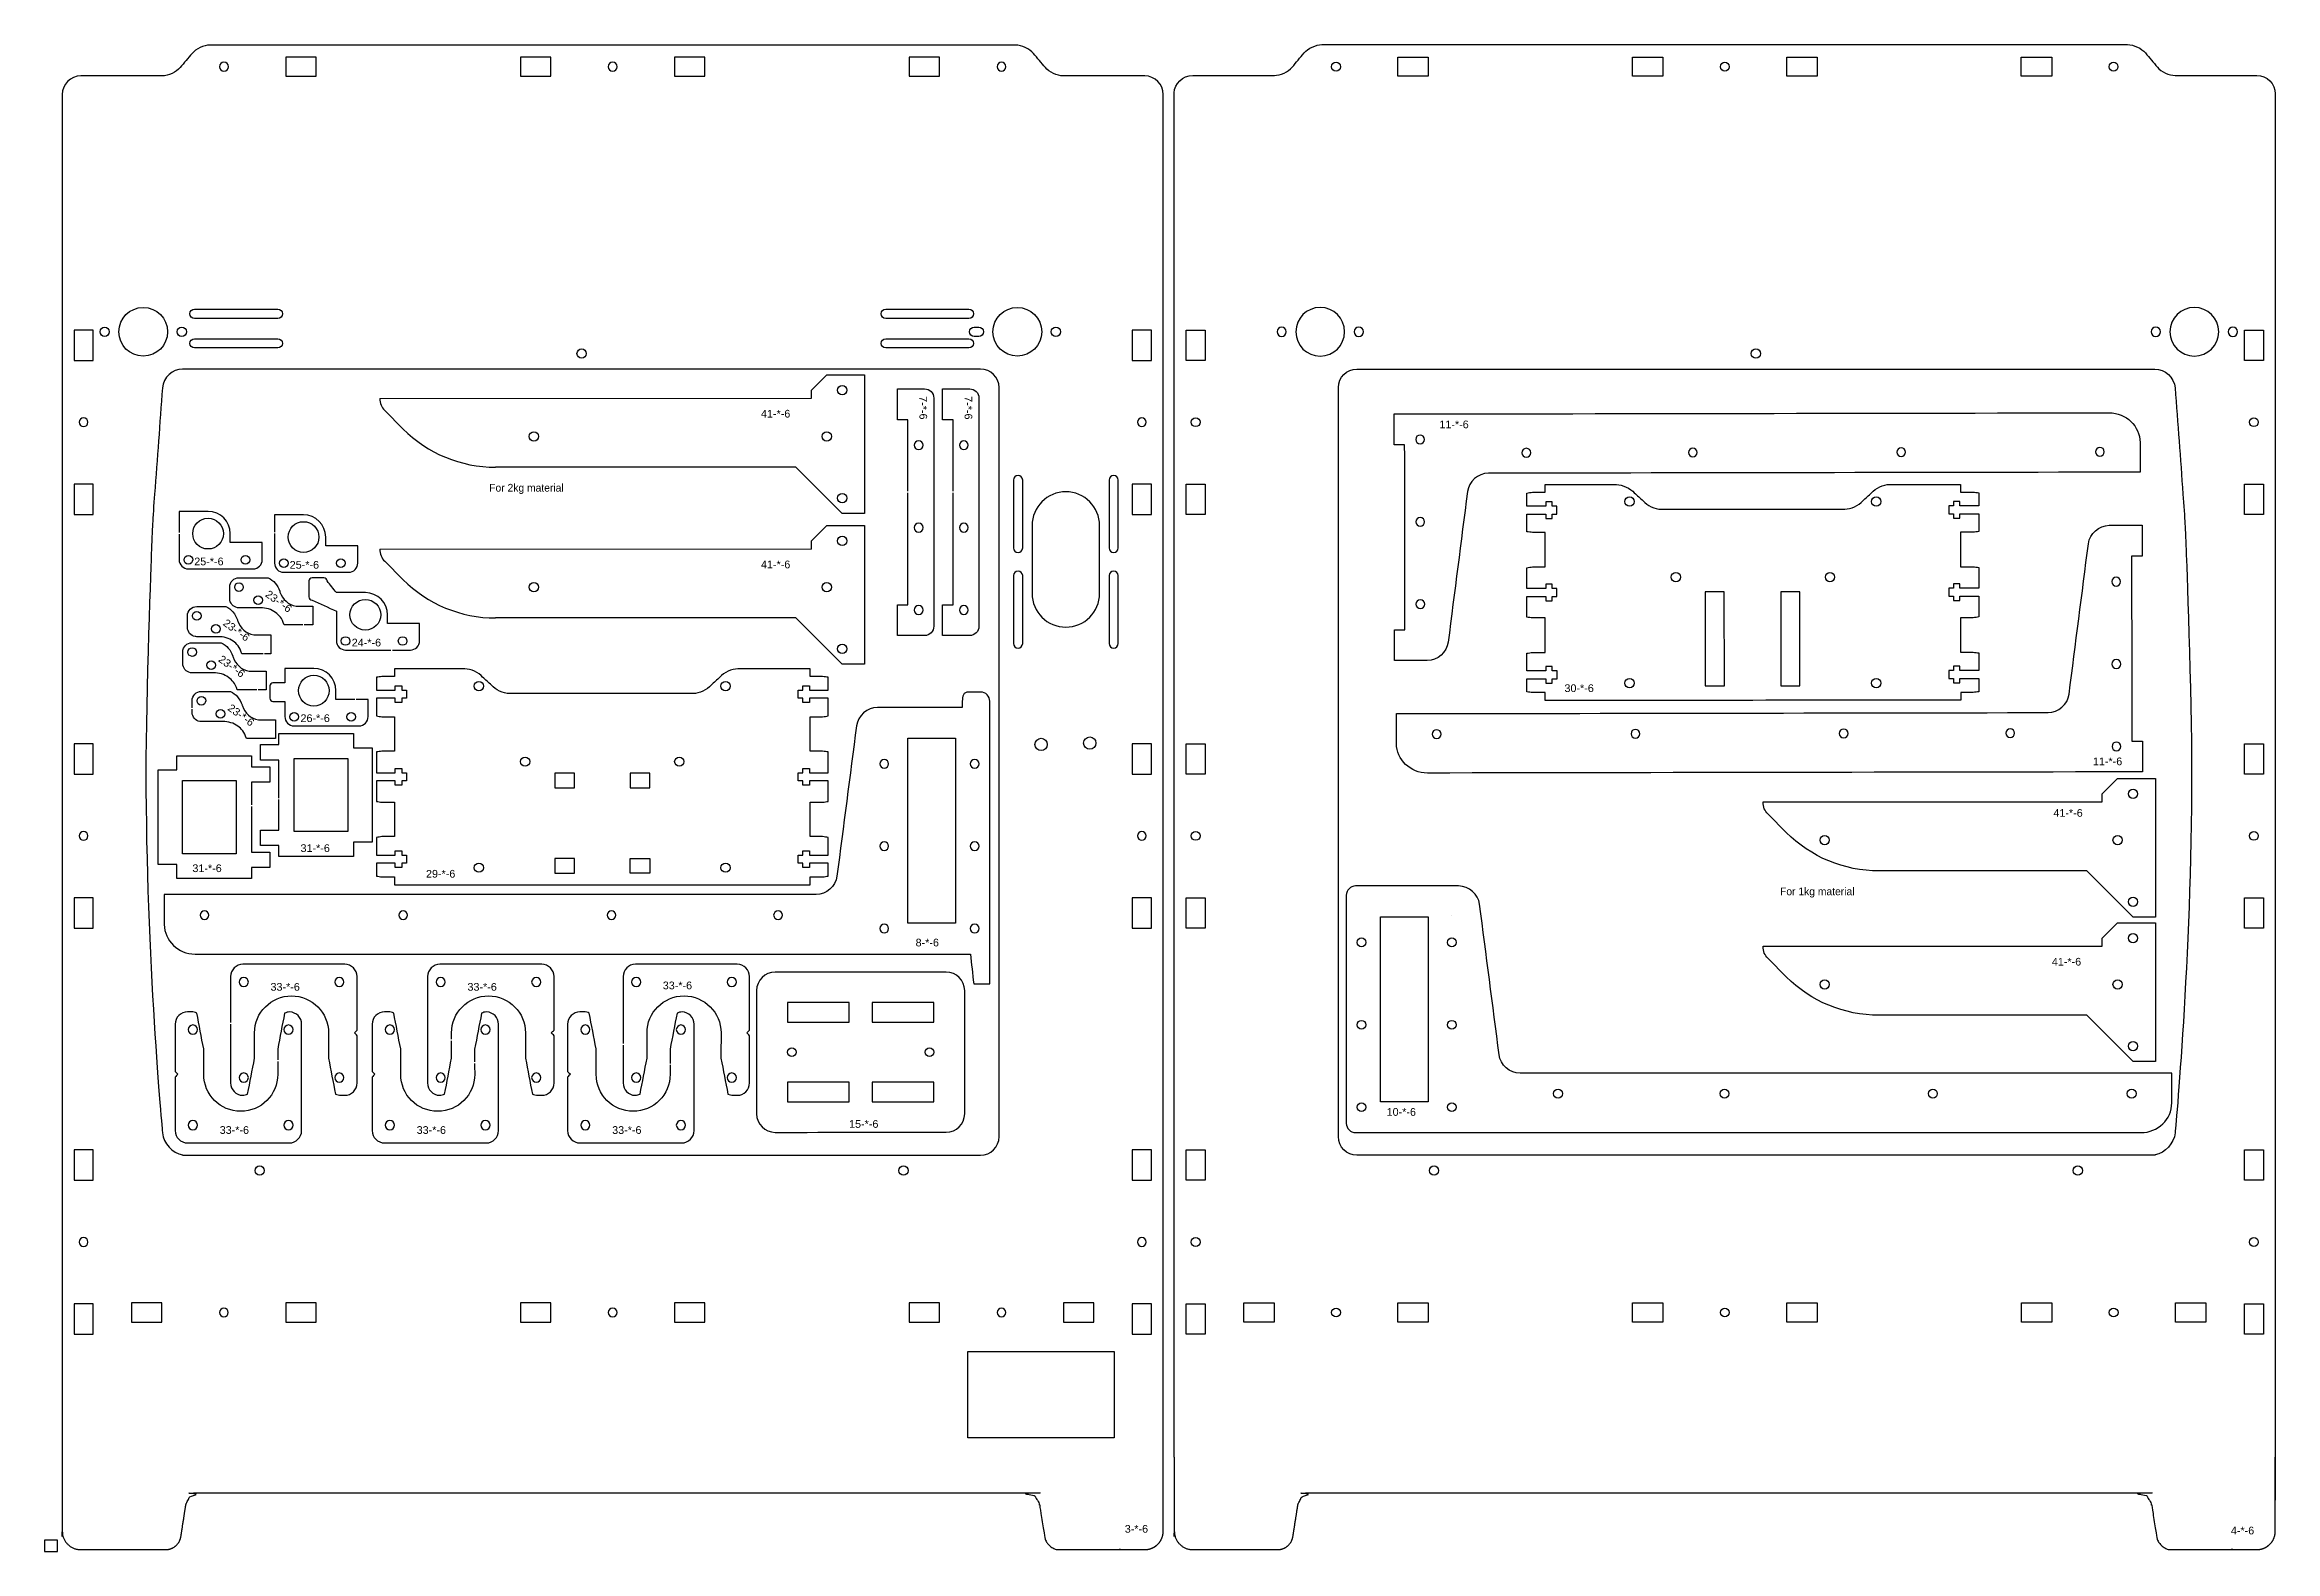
# Model space of a CAD drawing. Extents: x 0 to 723, y 0 to 489.
import ezdxf

# ---------------------------------------------------------------- set-up
doc = ezdxf.new("R2010")
doc.units = 0
doc.layers.get('0').update_dxf_attribs({"linetype": 'CONTINUOUS'})
for name, color, linetype in [('GRAVIRANJE', 3, 'CONTINUOUS'), ('HOLES', 160, 'CONTINUOUS'), ('IZREZ', 7, 'CONTINUOUS'), ('Prvi izrez', 6, 'CONTINUOUS'), ('PRVI_IZREZ', 6, 'CONTINUOUS')]:
    doc.layers.add(name, color=color, linetype=linetype)
doc.styles.get("Standard").update_dxf_attribs({"font": 'ARIAL.TTF'})

msp = doc.modelspace()

# ---------------------------------------------------------------- texts
at = {"char_height": 2.5, "width": 78.7544, "attachment_point": 1}
for s, insert in [('{\\FARTXT.SHX|c0;For 2kg material}', (144.2, 346.25)), ('{\\FARTXT.SHX|c0;For 1kg material}', (562.85, 215.33))]:
    msp.add_mtext(s, dxfattribs=dict(at, insert=insert))
at = {"layer": 'GRAVIRANJE'}
for s, p in [('41-*-6', (232.34, 367.77)), ('11-*-6', (452.36, 364.3)), ('25-*-6', (48.53, 319.85)), ('25-*-6', (79.49, 318.75)), ('41-*-6', (232.34, 318.88)), ('24-*-6', (99.61, 293.53)), ('30-*-6', (492.93, 278.74)), ('26-*-6', (82.99, 269.01)), ('11-*-6', (664.32, 255)), ('41-*-6', (651.5, 238.28)), ('31-*-6', (83, 226.86)), ('31-*-6', (47.93, 220.34)), ('29-*-6', (123.69, 218.54)), ('8-*-6', (282.49, 196.23)), ('41-*-6', (651, 190.02)), ('33-*-6', (73.27, 181.86)), ('33-*-6', (137.15, 181.86)), ('33-*-6', (200.48, 182.33)), ('33-*-6', (56.78, 135.42)), ('33-*-6', (120.66, 135.42)), ('33-*-6', (184.07, 135.42)), ('15-*-6', (260.91, 137.4)), ('10-*-6', (435.25, 141.29)), ('3-*-6', (350.32, 6.06)), ('4-*-6', (709.07, 5.51))]:
    msp.add_text(s, height=2.5, dxfattribs=at).set_placement(p)
for s, rotation, p in [('7-*-6', 270, (283.73, 374.7)), ('7-*-6', 270, (298.37, 374.7)), ('23-*-6', 323.88066, (71.34, 309.94)), ('23-*-6', 323.88066, (57.63, 300.61)), ('23-*-6', 323.88066, (56.12, 288.86)), ('23-*-6', 323.88066, (59.14, 273.05))]:
    msp.add_text(s, height=2.5, rotation=rotation, dxfattribs=at).set_placement(p)

# ---------------------------------------------------------------- linework, layer by layer
msp.add_lwpolyline([(0, 0), (4.17, 0), (4.17, 3.61), (0, 3.61)], close=True)
at = {"layer": 'HOLES'}
for p, q in [((446.11, 362.1), (446.11, 362.1)), ((480.55, 357.79), (480.55, 357.79)), ((534.56, 357.88), (534.56, 357.88)), ((602.11, 357.99), (602.11, 357.99)), ((666.59, 358.09), (666.59, 358.09)), ((446.15, 335.38), (446.15, 335.38)), ((671.86, 313.13), (671.86, 313.13)), ((446.19, 308.65), (446.19, 308.65)), ((671.91, 286.4), (671.91, 286.4)), ((451.47, 263.68), (451.47, 263.68)), ((515.94, 263.79), (515.94, 263.79)), ((583.49, 263.9), (583.49, 263.9)), ((637.5, 263.98), (637.5, 263.98)), ((671.95, 259.68), (671.95, 259.68)), ((456.4, 206.13), (456.4, 206.13)), ((427.09, 196.13), (427.09, 196.13)), ((427.09, 169.4), (427.09, 169.4)), ((456.4, 169.4), (456.4, 169.4)), ((490.84, 147.04), (490.84, 147.04)), ((544.85, 147.04), (544.85, 147.04)), ((612.43, 147.04), (612.43, 147.04)), ((676.88, 147.04), (676.88, 147.04)), ((427.09, 142.68), (427.09, 142.68)), ((456.4, 142.68), (456.4, 142.68))]:
    msp.add_line(p, q, dxfattribs=at)
for points in [[(78.25, 478.48), (88.1, 478.48), (88.1, 484.68), (78.25, 484.68), (78.25, 484.68)], [(164.17, 484.68), (154.32, 484.68), (154.32, 478.48), (164.17, 478.48), (164.17, 478.48)], [(214.17, 484.68), (204.32, 484.68), (204.32, 478.48), (214.17, 478.48), (214.17, 478.48)], [(290.27, 484.68), (280.42, 484.68), (280.42, 478.48), (290.27, 478.48), (290.27, 478.48)], [(438.92, 484.68), (448.77, 484.68), (448.77, 478.48), (438.92, 478.48), (438.92, 478.48)], [(515.01, 484.68), (524.86, 484.68), (524.86, 478.48), (515.01, 478.48), (515.01, 478.48)], [(565.01, 484.68), (574.86, 484.68), (574.86, 478.48), (565.01, 478.48), (565.01, 478.48)], [(650.94, 478.48), (641.09, 478.48), (641.09, 484.68), (650.94, 484.68), (650.94, 484.68)], [(9.54, 386.32), (15.74, 386.32), (15.74, 396.17), (9.54, 396.17), (9.54, 396.17)], [(352.76, 386.32), (358.96, 386.32), (358.96, 396.17), (352.76, 396.17), (352.76, 396.17)], [(376.43, 386.32), (370.23, 386.32), (370.23, 396.17), (376.43, 396.17), (376.43, 396.17)], [(719.64, 386.32), (713.44, 386.32), (713.44, 396.17), (719.64, 396.17), (719.64, 396.17)], [(9.54, 336.32), (15.74, 336.32), (15.74, 346.17), (9.54, 346.17), (9.54, 346.17)], [(352.76, 336.32), (358.96, 336.32), (358.96, 346.17), (352.76, 346.17), (352.76, 346.17)], [(376.43, 336.32), (370.23, 336.32), (370.23, 346.17), (376.43, 346.17), (376.43, 346.17)], [(719.64, 336.32), (713.44, 336.32), (713.44, 346.17), (719.64, 346.17), (719.64, 346.17)], [(9.54, 252.14), (15.74, 252.14), (15.74, 261.99), (9.54, 261.99), (9.54, 261.99)], [(352.77, 252.14), (358.97, 252.14), (358.97, 261.99), (352.77, 261.99), (352.77, 261.99)], [(376.42, 252.14), (370.22, 252.14), (370.22, 261.99), (376.42, 261.99), (376.42, 261.99)], [(719.64, 252.14), (713.44, 252.14), (713.44, 261.99), (719.64, 261.99), (719.64, 261.99)], [(98.38, 233.48), (80.98, 233.48), (80.98, 257.18), (98.38, 257.18), (98.38, 257.18)], [(44.69, 250), (62.09, 250), (62.09, 226.3), (44.69, 226.3), (44.69, 226.3)], [(9.54, 202.14), (15.74, 202.14), (15.74, 211.99), (9.54, 211.99), (9.54, 211.99)], [(352.77, 202.14), (358.97, 202.14), (358.97, 211.99), (352.77, 211.99), (352.77, 211.99)], [(376.42, 202.14), (370.22, 202.14), (370.22, 211.99), (376.42, 211.99), (376.42, 211.99)], [(719.64, 202.14), (713.44, 202.14), (713.44, 211.99), (719.64, 211.99), (719.64, 211.99)], [(240.92, 178.02), (240.92, 171.62), (260.92, 171.62), (260.92, 178.02), (260.92, 178.02)], [(268.41, 178.02), (268.41, 171.62), (288.41, 171.62), (288.41, 178.02), (288.41, 178.02)], [(240.92, 152.22), (240.92, 145.82), (260.92, 145.82), (260.92, 152.22), (260.92, 152.22)], [(268.41, 152.22), (268.41, 145.82), (288.41, 145.82), (288.41, 152.22), (288.41, 152.22)], [(9.54, 120.42), (15.74, 120.42), (15.74, 130.27), (9.54, 130.27), (9.54, 130.27)], [(352.77, 120.42), (358.97, 120.42), (358.97, 130.27), (352.77, 130.27), (352.77, 130.27)], [(376.42, 120.42), (370.22, 120.42), (370.22, 130.27), (376.42, 130.27), (376.42, 130.27)], [(719.64, 120.42), (713.44, 120.42), (713.44, 130.27), (719.64, 130.27), (719.64, 130.27)], [(9.54, 70.42), (15.74, 70.42), (15.74, 80.27), (9.54, 80.27), (9.54, 80.27)], [(38.07, 80.57), (28.22, 80.57), (28.22, 74.37), (38.07, 74.37), (38.07, 74.37)], [(88.07, 80.57), (78.22, 80.57), (78.22, 74.37), (88.07, 74.37), (88.07, 74.37)], [(164.17, 80.57), (154.32, 80.57), (154.32, 74.37), (164.17, 74.37), (164.17, 74.37)], [(214.17, 80.57), (204.32, 80.57), (204.32, 74.37), (214.17, 74.37), (214.17, 74.37)], [(290.26, 80.57), (280.41, 80.57), (280.41, 74.37), (290.26, 74.37), (290.26, 74.37)], [(340.26, 80.57), (330.41, 80.57), (330.41, 74.37), (340.26, 74.37), (340.26, 74.37)], [(352.77, 70.42), (358.97, 70.42), (358.97, 80.27), (352.77, 80.27), (352.77, 80.27)], [(376.42, 70.42), (370.22, 70.42), (370.22, 80.27), (376.42, 80.27), (376.42, 80.27)], [(388.92, 80.57), (398.77, 80.57), (398.77, 74.37), (388.92, 74.37), (388.92, 74.37)], [(438.92, 80.57), (448.77, 80.57), (448.77, 74.37), (438.92, 74.37), (438.92, 74.37)], [(515.02, 80.57), (524.86, 80.57), (524.86, 74.37), (515.02, 74.37), (515.02, 74.37)], [(565.02, 80.57), (574.86, 80.57), (574.86, 74.37), (565.02, 74.37), (565.02, 74.37)], [(641.11, 80.57), (650.96, 80.57), (650.96, 74.37), (641.11, 74.37), (641.11, 74.37)], [(691.11, 80.57), (700.96, 80.57), (700.96, 74.37), (691.11, 74.37), (691.11, 74.37)], [(719.64, 70.42), (713.44, 70.42), (713.44, 80.27), (719.64, 80.27), (719.64, 80.27)], [(299.39, 64.81), (346.89, 64.81), (346.89, 36.81), (299.39, 36.81)]]:
    msp.add_lwpolyline(points, close=True, dxfattribs=at)
at = {"layer": 'HOLES', "elevation": -38.5}
for points in [[(544.77, 311.24), (544.77, 311.24), (538.57, 311.23), (538.58, 280.75), (544.78, 280.76)], [(569.28, 311.25), (569.28, 311.25), (563.08, 311.24), (563.09, 280.76), (569.29, 280.77)], [(165.43, 252.45), (165.43, 247.66), (171.83, 247.66), (171.83, 252.45), (171.83, 252.45)], [(189.94, 252.45), (189.94, 247.66), (196.34, 247.66), (196.34, 252.45), (196.34, 252.45)], [(171.83, 219.96), (171.83, 224.75), (165.43, 224.75), (165.43, 219.96), (165.43, 219.96)], [(189.94, 219.96), (189.94, 224.75), (196.34, 224.75), (196.34, 219.96)]]:
    msp.add_lwpolyline(points, close=True, dxfattribs=at)
at = {"layer": 'HOLES', "linetype": 'Continuous'}
for points in [[(295.44, 203.74), (279.99, 203.74), (279.99, 263.74), (295.44, 263.74)], [(433.27, 145.83), (433.27, 205.83), (448.72, 205.83), (448.72, 145.83)]]:
    msp.add_lwpolyline(points, close=True, dxfattribs=at)
at = {"layer": 'HOLES'}
for centre, radius in [((174.16, 388.52), 1.5), ((555.02, 388.52), 1.5), ((258.68, 376.65), 1.5), ((158.68, 361.65), 1.5), ((253.68, 361.65), 1.5), ((258.68, 341.65), 1.5), ((514.04, 340.53), 1.5), ((594.04, 340.53), 1.5), ((258.68, 327.76), 1.5), ((158.68, 312.76), 1.5), ((253.68, 312.76), 1.5), ((529.06, 316.03), 1.5), ((579.04, 316.03), 1.5), ((258.68, 292.76), 1.5), ((140.84, 280.67), 1.5), ((220.84, 280.67), 1.5), ((514.04, 281.64), 1.5), ((594.04, 281.64), 1.5), ((323.18, 261.75), 2), ((338.98, 262.19), 2), ((155.84, 256.16), 1.5), ((205.84, 256.16), 1.5), ((677.33, 245.72), 1.5), ((577.33, 230.72), 1.5), ((672.33, 230.72), 1.5), ((140.84, 221.77), 1.5), ((220.84, 221.77), 1.5), ((677.33, 210.72), 1.5), ((677.33, 198.9), 1.5), ((577.33, 183.9), 1.5), ((672.33, 183.9), 1.5), ((677.33, 163.9), 1.5), ((69.76, 123.52), 1.5), ((278.56, 123.52), 1.5), ((450.62, 123.52), 1.5), ((659.42, 123.52), 1.5)]:
    msp.add_circle(centre, radius, dxfattribs=at)
at = {"layer": 'HOLES', "linetype": 'Continuous'}
for centre in [(53.01, 330.12), (83.97, 329.02), (104.02, 303.79), (87.31, 279.19)]:
    msp.add_circle(centre, 4.98, dxfattribs=at)
at = {"layer": 'HOLES'}
for points, knots in [([(59.6, 481.57), (59.6, 480.79), (58.96, 480.15), (58.17, 480.15), (57.38, 480.15), (56.75, 480.79), (56.75, 481.57), (56.75, 482.36), (57.38, 483), (58.17, 483), (58.96, 483), (59.6, 482.36), (59.6, 481.57)], [0, 0, 0, 0, 1, 1, 1, 2, 2, 2, 3, 3, 3, 4, 4, 4, 4]), ([(182.82, 481.58), (182.82, 482.37), (183.46, 483), (184.24, 483), (185.03, 483), (185.67, 482.37), (185.67, 481.58), (185.67, 480.79), (185.03, 480.15), (184.24, 480.15), (183.46, 480.15), (182.82, 480.79), (182.82, 481.58)], [0, 0, 0, 0, 1, 1, 1, 2, 2, 2, 3, 3, 3, 4, 4, 4, 4]), ([(308.92, 481.58), (308.92, 482.36), (309.55, 483), (310.34, 483), (311.13, 483), (311.76, 482.36), (311.76, 481.58), (311.76, 480.79), (311.13, 480.15), (310.34, 480.15), (309.55, 480.15), (308.92, 480.79), (308.92, 481.58)], [0, 0, 0, 0, 1, 1, 1, 2, 2, 2, 3, 3, 3, 4, 4, 4, 4]), ([(420.27, 481.58), (420.27, 482.36), (419.63, 483), (418.84, 483), (418.06, 483), (417.42, 482.36), (417.42, 481.58), (417.42, 480.79), (418.06, 480.15), (418.84, 480.15), (419.63, 480.15), (420.27, 480.79), (420.27, 481.58)], [0, 0, 0, 0, 1, 1, 1, 2, 2, 2, 3, 3, 3, 4, 4, 4, 4]), ([(546.36, 481.58), (546.36, 482.37), (545.73, 483), (544.94, 483), (544.15, 483), (543.51, 482.37), (543.51, 481.58), (543.51, 480.79), (544.15, 480.15), (544.94, 480.15), (545.73, 480.15), (546.36, 480.79), (546.36, 481.58)], [0, 0, 0, 0, 1, 1, 1, 2, 2, 2, 3, 3, 3, 4, 4, 4, 4]), ([(669.59, 481.57), (669.59, 480.79), (670.22, 480.15), (671.01, 480.15), (671.8, 480.15), (672.44, 480.79), (672.44, 481.57), (672.44, 482.36), (671.8, 483), (671.01, 483), (670.22, 483), (669.59, 482.36), (669.59, 481.57)], [0, 0, 0, 0, 1, 1, 1, 2, 2, 2, 3, 3, 3, 4, 4, 4, 4]), ([(39.88, 395.59), (39.88, 399.95), (36.34, 403.49), (31.98, 403.49), (27.61, 403.49), (24.08, 399.95), (24.08, 395.59), (24.08, 391.23), (27.61, 387.69), (31.98, 387.69), (36.34, 387.69), (39.88, 391.23), (39.88, 395.59)], [0, 0, 0, 0, 1, 1, 1, 2, 2, 2, 3, 3, 3, 4, 4, 4, 4]), ([(75.62, 402.94), (66.62, 402.94), (57.62, 402.94), (48.62, 402.94), (47.79, 402.94), (47.12, 402.27), (47.12, 401.44), (47.12, 400.61), (47.79, 399.94), (48.62, 399.94), (57.62, 399.94), (66.62, 399.94), (75.62, 399.94), (76.44, 399.94), (77.12, 400.61), (77.12, 401.44), (77.12, 402.27), (76.44, 402.94), (75.62, 402.94), (75.62, 402.94), (75.62, 402.94), (75.62, 402.94)], [0, 0, 0, 0, 1, 1, 1, 2, 2, 2, 3, 3, 3, 4, 4, 4, 5, 5, 5, 6, 6, 6, 6.000001, 6.000001, 6.000001, 6.000001]), ([(299.8, 402.94), (290.8, 402.94), (281.8, 402.94), (272.8, 402.94), (271.97, 402.94), (271.3, 402.27), (271.3, 401.44), (271.3, 400.61), (271.97, 399.94), (272.8, 399.94), (281.8, 399.94), (290.8, 399.94), (299.8, 399.94), (300.63, 399.94), (301.3, 400.61), (301.3, 401.44), (301.3, 402.27), (300.63, 402.94), (299.8, 402.94)], [0, 0, 0, 0, 1, 1, 1, 2, 2, 2, 3, 3, 3, 4, 4, 4, 5, 5, 5, 6, 6, 6, 6]), ([(323.38, 395.59), (323.38, 399.95), (319.84, 403.49), (315.48, 403.49), (311.11, 403.49), (307.58, 399.95), (307.58, 395.59), (307.58, 391.23), (311.11, 387.69), (315.48, 387.69), (319.84, 387.69), (323.38, 391.23), (323.38, 395.59)], [0, 0, 0, 0, 1, 1, 1, 2, 2, 2, 3, 3, 3, 4, 4, 4, 4]), ([(405.81, 395.59), (405.81, 399.95), (409.34, 403.49), (413.71, 403.49), (418.07, 403.49), (421.61, 399.95), (421.61, 395.59), (421.61, 391.23), (418.07, 387.69), (413.71, 387.69), (409.34, 387.69), (405.81, 391.23), (405.81, 395.59)], [0, 0, 0, 0, 1, 1, 1, 2, 2, 2, 3, 3, 3, 4, 4, 4, 4]), ([(689.31, 395.59), (689.31, 399.95), (692.84, 403.49), (697.21, 403.49), (701.57, 403.49), (705.11, 399.95), (705.11, 395.59), (705.11, 391.23), (701.57, 387.69), (697.21, 387.69), (692.84, 387.69), (689.31, 391.23), (689.31, 395.59)], [0, 0, 0, 0, 1, 1, 1, 2, 2, 2, 3, 3, 3, 4, 4, 4, 4]), ([(20.98, 395.59), (20.98, 396.42), (20.3, 397.09), (19.48, 397.09), (18.65, 397.09), (17.97, 396.42), (17.97, 395.59), (17.97, 394.76), (18.65, 394.09), (19.48, 394.09), (20.3, 394.09), (20.98, 394.76), (20.98, 395.59)], [0, 0, 0, 0, 1, 1, 1, 2, 2, 2, 3, 3, 3, 4, 4, 4, 4]), ([(45.98, 395.59), (45.98, 396.42), (45.3, 397.09), (44.48, 397.09), (43.65, 397.09), (42.98, 396.42), (42.98, 395.59), (42.98, 394.76), (43.65, 394.09), (44.48, 394.09), (45.3, 394.09), (45.98, 394.76), (45.98, 395.59)], [0, 0, 0, 0, 1, 1, 1, 2, 2, 2, 3, 3, 3, 4, 4, 4, 4]), ([(48.62, 393.34), (47.79, 393.34), (47.12, 392.67), (47.12, 391.84), (47.12, 391.01), (47.79, 390.34), (48.62, 390.34), (57.62, 390.34), (66.62, 390.34), (75.62, 390.34), (76.44, 390.34), (77.12, 391.01), (77.12, 391.84), (77.12, 392.67), (76.44, 393.34), (75.62, 393.34), (66.62, 393.34), (57.62, 393.34), (48.62, 393.34)], [0, 0, 0, 0, 1, 1, 1, 2, 2, 2, 3, 3, 3, 4, 4, 4, 5, 5, 5, 6, 6, 6, 6]), ([(299.8, 393.34), (290.8, 393.34), (281.8, 393.34), (272.8, 393.34), (271.97, 393.34), (271.3, 392.67), (271.3, 391.84), (271.3, 391.01), (271.97, 390.34), (272.8, 390.34), (281.8, 390.34), (290.8, 390.34), (299.8, 390.34), (300.63, 390.34), (301.3, 391.01), (301.3, 391.84), (301.3, 392.67), (300.63, 393.34), (299.8, 393.34)], [0, 0, 0, 0, 1, 1, 1, 2, 2, 2, 3, 3, 3, 4, 4, 4, 5, 5, 5, 6, 6, 6, 6]), ([(302.98, 394.09), (303.8, 394.09), (304.48, 394.76), (304.48, 395.59), (304.48, 396.42), (303.8, 397.09), (302.98, 397.09), (302.48, 397.09), (301.98, 397.09), (301.48, 397.09), (300.65, 397.09), (299.97, 396.42), (299.97, 395.59), (299.97, 394.76), (300.65, 394.09), (301.48, 394.09), (301.98, 394.09), (302.48, 394.09), (302.98, 394.09)], [0, 0, 0, 0, 1, 1, 1, 2, 2, 2, 3, 3, 3, 4, 4, 4, 5, 5, 5, 6, 6, 6, 6]), ([(329.48, 395.59), (329.48, 396.42), (328.8, 397.09), (327.98, 397.09), (327.15, 397.09), (326.48, 396.42), (326.48, 395.59), (326.48, 394.76), (327.15, 394.09), (327.98, 394.09), (328.8, 394.09), (329.48, 394.76), (329.48, 395.59)], [0, 0, 0, 0, 1, 1, 1, 2, 2, 2, 3, 3, 3, 4, 4, 4, 4]), ([(399.71, 395.59), (399.71, 396.42), (400.38, 397.09), (401.21, 397.09), (402.04, 397.09), (402.71, 396.42), (402.71, 395.59), (402.71, 394.76), (402.04, 394.09), (401.21, 394.09), (400.38, 394.09), (399.71, 394.76), (399.71, 395.59)], [0, 0, 0, 0, 1, 1, 1, 2, 2, 2, 3, 3, 3, 4, 4, 4, 4]), ([(424.71, 395.59), (424.71, 396.42), (425.38, 397.09), (426.21, 397.09), (427.04, 397.09), (427.71, 396.42), (427.71, 395.59), (427.71, 394.76), (427.04, 394.09), (426.21, 394.09), (425.38, 394.09), (424.71, 394.76), (424.71, 395.59)], [0, 0, 0, 0, 1, 1, 1, 2, 2, 2, 3, 3, 3, 4, 4, 4, 4]), ([(683.21, 395.59), (683.21, 396.42), (683.88, 397.09), (684.71, 397.09), (685.54, 397.09), (686.21, 396.42), (686.21, 395.59), (686.21, 394.76), (685.54, 394.09), (684.71, 394.09), (683.88, 394.09), (683.21, 394.76), (683.21, 395.59)], [0, 0, 0, 0, 1, 1, 1, 2, 2, 2, 3, 3, 3, 4, 4, 4, 4]), ([(708.21, 395.59), (708.21, 396.42), (708.88, 397.09), (709.71, 397.09), (710.54, 397.09), (711.21, 396.42), (711.21, 395.59), (711.21, 394.76), (710.54, 394.09), (709.71, 394.09), (708.88, 394.09), (708.21, 394.76), (708.21, 395.59)], [0, 0, 0, 0, 1, 1, 1, 2, 2, 2, 3, 3, 3, 4, 4, 4, 4]), ([(12.64, 367.67), (13.43, 367.67), (14.07, 367.03), (14.07, 366.24), (14.07, 365.45), (13.43, 364.82), (12.64, 364.82), (11.86, 364.82), (11.22, 365.45), (11.22, 366.24), (11.22, 367.03), (11.86, 367.67), (12.64, 367.67)], [0, 0, 0, 0, 1, 1, 1, 2, 2, 2, 3, 3, 3, 4, 4, 4, 4]), ([(355.86, 367.67), (356.64, 367.67), (357.28, 367.03), (357.28, 366.24), (357.28, 365.45), (356.64, 364.82), (355.86, 364.82), (355.07, 364.82), (354.43, 365.45), (354.43, 366.24), (354.43, 367.03), (355.07, 367.67), (355.86, 367.67)], [0, 0, 0, 0, 1, 1, 1, 2, 2, 2, 3, 3, 3, 4, 4, 4, 4]), ([(373.33, 367.67), (372.54, 367.67), (371.9, 367.03), (371.9, 366.24), (371.9, 365.45), (372.54, 364.82), (373.33, 364.82), (374.11, 364.82), (374.75, 365.45), (374.75, 366.24), (374.75, 367.03), (374.11, 367.67), (373.33, 367.67)], [0, 0, 0, 0, 1, 1, 1, 2, 2, 2, 3, 3, 3, 4, 4, 4, 4]), ([(447.53, 360.68), (447.53, 359.89), (446.9, 359.25), (446.11, 359.25), (445.32, 359.25), (444.68, 359.89), (444.68, 360.67), (444.68, 361.46), (445.32, 362.1), (446.11, 362.1), (446.89, 362.1), (447.53, 361.46), (447.53, 360.68)], [0, 0, 0, 0, 1, 1, 1, 2, 2, 2, 3, 3, 3, 4, 4, 4, 4]), ([(716.54, 367.67), (715.75, 367.67), (715.11, 367.03), (715.11, 366.24), (715.11, 365.45), (715.75, 364.82), (716.54, 364.82), (717.33, 364.82), (717.96, 365.45), (717.96, 366.24), (717.96, 367.03), (717.33, 367.67), (716.54, 367.67)], [0, 0, 0, 0, 1, 1, 1, 2, 2, 2, 3, 3, 3, 4, 4, 4, 4]), ([(282.06, 358.79), (282.06, 359.57), (282.7, 360.21), (283.49, 360.21), (284.28, 360.21), (284.91, 359.57), (284.91, 358.79), (284.91, 358), (284.28, 357.36), (283.49, 357.36), (282.7, 357.36), (282.06, 358), (282.06, 358.79)], [0, 0, 0, 0, 1, 1, 1, 2, 2, 2, 3, 3, 3, 4, 4, 4, 4]), ([(296.71, 358.79), (296.71, 359.57), (297.35, 360.21), (298.13, 360.21), (298.92, 360.21), (299.56, 359.57), (299.56, 358.79), (299.56, 358), (298.92, 357.36), (298.13, 357.36), (297.35, 357.36), (296.71, 358), (296.71, 358.79)], [0, 0, 0, 0, 1, 1, 1, 2, 2, 2, 3, 3, 3, 4, 4, 4, 4]), ([(481.98, 356.37), (481.98, 355.58), (481.34, 354.94), (480.56, 354.94), (479.77, 354.94), (479.13, 355.58), (479.13, 356.36), (479.13, 357.15), (479.76, 357.79), (480.55, 357.79), (481.34, 357.79), (481.98, 357.16), (481.98, 356.37)], [0, 0, 0, 0, 1, 1, 1, 2, 2, 2, 3, 3, 3, 4, 4, 4, 4]), ([(535.99, 356.46), (535.99, 355.67), (535.35, 355.03), (534.56, 355.03), (533.78, 355.03), (533.14, 355.67), (533.14, 356.45), (533.14, 357.24), (533.77, 357.88), (534.56, 357.88), (535.35, 357.88), (535.99, 357.24), (535.99, 356.46)], [0, 0, 0, 0, 1, 1, 1, 2, 2, 2, 3, 3, 3, 4, 4, 4, 4]), ([(603.54, 356.57), (603.54, 355.78), (602.91, 355.14), (602.12, 355.14), (601.33, 355.14), (600.69, 355.78), (600.69, 356.56), (600.69, 357.35), (601.33, 357.99), (602.11, 357.99), (602.9, 357.99), (603.54, 357.35), (603.54, 356.57)], [0, 0, 0, 0, 1, 1, 1, 2, 2, 2, 3, 3, 3, 4, 4, 4, 4]), ([(668.01, 356.67), (668.01, 355.88), (667.38, 355.25), (666.59, 355.24), (665.8, 355.24), (665.16, 355.88), (665.16, 356.67), (665.16, 357.45), (665.8, 358.09), (666.59, 358.09), (667.37, 358.1), (668.01, 357.46), (668.01, 356.67)], [0, 0, 0, 0, 1, 1, 1, 2, 2, 2, 3, 3, 3, 4, 4, 4, 4]), ([(317.21, 347.49), (317.21, 340.16), (317.21, 332.83), (317.21, 325.49), (317.21, 324.66), (316.54, 323.99), (315.71, 323.99), (314.88, 323.99), (314.21, 324.66), (314.21, 325.49), (314.21, 332.83), (314.21, 340.16), (314.21, 347.49), (314.21, 348.32), (314.88, 348.99), (315.71, 348.99), (316.54, 348.99), (317.21, 348.32), (317.21, 347.49)], [0, 0, 0, 0, 1, 1, 1, 2, 2, 2, 3, 3, 3, 4, 4, 4, 5, 5, 5, 6, 6, 6, 6]), ([(348.21, 347.49), (348.21, 340.16), (348.21, 332.83), (348.21, 325.49), (348.21, 324.66), (347.54, 323.99), (346.71, 323.99), (345.88, 323.99), (345.21, 324.66), (345.21, 325.49), (345.21, 332.83), (345.21, 340.16), (345.21, 347.49), (345.21, 348.32), (345.88, 348.99), (346.71, 348.99), (347.54, 348.99), (348.21, 348.32), (348.21, 347.49)], [0, 0, 0, 0, 1, 1, 1, 2, 2, 2, 3, 3, 3, 4, 4, 4, 5, 5, 5, 6, 6, 6, 6]), ([(342.16, 310.74), (342.16, 304.69), (337.26, 299.79), (331.21, 299.79), (325.16, 299.79), (320.26, 304.69), (320.26, 310.74), (320.26, 318.08), (320.26, 325.41), (320.26, 332.74), (320.26, 338.79), (325.16, 343.69), (331.21, 343.69), (337.26, 343.69), (342.16, 338.79), (342.16, 332.74), (342.16, 325.41), (342.16, 318.08), (342.16, 310.74)], [0, 0, 0, 0, 1, 1, 1, 2, 2, 2, 3, 3, 3, 4, 4, 4, 5, 5, 5, 6, 6, 6, 6]), ([(282.06, 332.06), (282.06, 332.85), (282.7, 333.49), (283.49, 333.49), (284.28, 333.49), (284.91, 332.85), (284.91, 332.06), (284.91, 331.28), (284.28, 330.64), (283.49, 330.64), (282.7, 330.64), (282.06, 331.28), (282.06, 332.06)], [0, 0, 0, 0, 1, 1, 1, 2, 2, 2, 3, 3, 3, 4, 4, 4, 4]), ([(296.71, 332.06), (296.71, 332.85), (297.35, 333.49), (298.13, 333.49), (298.92, 333.49), (299.56, 332.85), (299.56, 332.06), (299.56, 331.28), (298.92, 330.64), (298.13, 330.64), (297.35, 330.64), (296.71, 331.28), (296.71, 332.06)], [0, 0, 0, 0, 1, 1, 1, 2, 2, 2, 3, 3, 3, 4, 4, 4, 4]), ([(447.58, 333.95), (447.58, 333.17), (446.94, 332.53), (446.15, 332.53), (445.37, 332.52), (444.73, 333.16), (444.73, 333.95), (444.72, 334.73), (445.36, 335.37), (446.15, 335.38), (446.94, 335.38), (447.57, 334.74), (447.58, 333.95)], [0, 0, 0, 0, 1, 1, 1, 2, 2, 2, 3, 3, 3, 4, 4, 4, 4]), ([(45.22, 321.62), (45.21, 320.85), (45.84, 320.22), (46.61, 320.22), (47.38, 320.22), (48.01, 320.84), (48.02, 321.61), (48.02, 322.39), (47.39, 323.02), (46.62, 323.02), (45.85, 323.02), (45.22, 322.4), (45.22, 321.62)], [0, 0, 0, 0, 1, 1, 1, 2, 2, 2, 3, 3, 3, 4, 4, 4, 4]), ([(63.71, 321.62), (63.71, 320.85), (64.33, 320.22), (65.1, 320.22), (65.88, 320.22), (66.51, 320.84), (66.51, 321.61), (66.51, 322.39), (65.89, 323.02), (65.11, 323.02), (64.34, 323.02), (63.71, 322.4), (63.71, 321.62)], [0, 0, 0, 0, 1, 1, 1, 2, 2, 2, 3, 3, 3, 4, 4, 4, 4]), ([(76.18, 320.52), (76.17, 319.75), (76.8, 319.12), (77.57, 319.12), (78.34, 319.12), (78.97, 319.74), (78.98, 320.51), (78.98, 321.29), (78.35, 321.92), (77.58, 321.92), (76.81, 321.92), (76.18, 321.3), (76.18, 320.52)], [0, 0, 0, 0, 1, 1, 1, 2, 2, 2, 3, 3, 3, 4, 4, 4, 4]), ([(94.67, 320.52), (94.67, 319.75), (95.29, 319.12), (96.07, 319.12), (96.84, 319.12), (97.47, 319.74), (97.47, 320.51), (97.47, 321.29), (96.85, 321.92), (96.08, 321.92), (95.3, 321.92), (94.67, 321.3), (94.67, 320.52)], [0, 0, 0, 0, 1, 1, 1, 2, 2, 2, 3, 3, 3, 4, 4, 4, 4]), ([(61.64, 312.8), (61.64, 312.02), (62.26, 311.4), (63.04, 311.39), (63.81, 311.39), (64.44, 312.01), (64.44, 312.79), (64.44, 313.56), (63.82, 314.19), (63.05, 314.19), (62.27, 314.2), (61.65, 313.57), (61.64, 312.8)], [0, 0, 0, 0, 1, 1, 1, 2, 2, 2, 3, 3, 3, 4, 4, 4, 4]), ([(317.21, 316.49), (317.21, 309.16), (317.21, 301.83), (317.21, 294.49), (317.21, 293.67), (316.54, 292.99), (315.71, 292.99), (314.88, 292.99), (314.21, 293.67), (314.21, 294.49), (314.21, 301.83), (314.21, 309.16), (314.21, 316.49), (314.21, 317.32), (314.88, 317.99), (315.71, 317.99), (316.54, 317.99), (317.21, 317.32), (317.21, 316.49)], [0, 0, 0, 0, 1, 1, 1, 2, 2, 2, 3, 3, 3, 4, 4, 4, 5, 5, 5, 6, 6, 6, 6]), ([(348.21, 316.49), (348.21, 309.16), (348.21, 301.83), (348.21, 294.49), (348.21, 293.67), (347.54, 292.99), (346.71, 292.99), (345.88, 292.99), (345.21, 293.67), (345.21, 294.49), (345.21, 301.83), (345.21, 309.16), (345.21, 316.49), (345.21, 317.32), (345.88, 317.99), (346.71, 317.99), (347.54, 317.99), (348.21, 317.32), (348.21, 316.49)], [0, 0, 0, 0, 1, 1, 1, 2, 2, 2, 3, 3, 3, 4, 4, 4, 5, 5, 5, 6, 6, 6, 6]), ([(670.43, 314.55), (670.43, 315.33), (671.07, 315.97), (671.86, 315.97), (672.64, 315.98), (673.28, 315.34), (673.28, 314.55), (673.29, 313.77), (672.65, 313.13), (671.86, 313.13), (671.08, 313.12), (670.44, 313.76), (670.43, 314.55)], [0, 0, 0, 0, 1, 1, 1, 2, 2, 2, 3, 3, 3, 4, 4, 4, 4]), ([(47.93, 303.46), (47.93, 302.69), (48.55, 302.06), (49.32, 302.06), (50.1, 302.06), (50.73, 302.68), (50.73, 303.45), (50.73, 304.23), (50.11, 304.85), (49.33, 304.86), (48.56, 304.86), (47.93, 304.24), (47.93, 303.46)], [0, 0, 0, 0, 1, 1, 1, 2, 2, 2, 3, 3, 3, 4, 4, 4, 4]), ([(67.84, 308.54), (67.84, 307.77), (68.46, 307.14), (69.24, 307.14), (70.01, 307.13), (70.64, 307.76), (70.64, 308.53), (70.64, 309.3), (70.02, 309.93), (69.25, 309.94), (68.47, 309.94), (67.84, 309.32), (67.84, 308.54)], [0, 0, 0, 0, 1, 1, 1, 2, 2, 2, 3, 3, 3, 4, 4, 4, 4]), ([(282.06, 305.34), (282.06, 306.13), (282.7, 306.77), (283.49, 306.77), (284.28, 306.77), (284.91, 306.13), (284.91, 305.34), (284.91, 304.56), (284.28, 303.92), (283.49, 303.92), (282.7, 303.92), (282.06, 304.56), (282.06, 305.34)], [0, 0, 0, 0, 1, 1, 1, 2, 2, 2, 3, 3, 3, 4, 4, 4, 4]), ([(296.71, 305.34), (296.71, 306.13), (297.35, 306.77), (298.13, 306.77), (298.92, 306.77), (299.56, 306.13), (299.56, 305.34), (299.56, 304.56), (298.92, 303.92), (298.13, 303.92), (297.35, 303.92), (296.71, 304.56), (296.71, 305.34)], [0, 0, 0, 0, 1, 1, 1, 2, 2, 2, 3, 3, 3, 4, 4, 4, 4]), ([(447.62, 307.23), (447.62, 306.44), (446.98, 305.8), (446.2, 305.8), (445.41, 305.8), (444.77, 306.44), (444.77, 307.22), (444.77, 308.01), (445.4, 308.65), (446.19, 308.65), (446.98, 308.65), (447.62, 308.01), (447.62, 307.23)], [0, 0, 0, 0, 1, 1, 1, 2, 2, 2, 3, 3, 3, 4, 4, 4, 4]), ([(54.13, 299.21), (54.13, 298.43), (54.75, 297.81), (55.52, 297.8), (56.3, 297.8), (56.93, 298.42), (56.93, 299.2), (56.93, 299.97), (56.31, 300.6), (55.53, 300.6), (54.76, 300.6), (54.13, 299.98), (54.13, 299.21)], [0, 0, 0, 0, 1, 1, 1, 2, 2, 2, 3, 3, 3, 4, 4, 4, 4]), ([(96.22, 295.3), (96.22, 294.52), (96.85, 293.89), (97.62, 293.89), (98.39, 293.89), (99.02, 294.51), (99.02, 295.29), (99.03, 296.06), (98.4, 296.69), (97.63, 296.69), (96.86, 296.69), (96.23, 296.07), (96.22, 295.3)], [0, 0, 0, 0, 1, 1, 1, 2, 2, 2, 3, 3, 3, 4, 4, 4, 4]), ([(114.72, 295.3), (114.72, 294.52), (115.34, 293.89), (116.11, 293.89), (116.89, 293.89), (117.51, 294.51), (117.52, 295.29), (117.52, 296.06), (116.9, 296.69), (116.12, 296.69), (115.35, 296.69), (114.72, 296.07), (114.72, 295.3)], [0, 0, 0, 0, 1, 1, 1, 2, 2, 2, 3, 3, 3, 4, 4, 4, 4]), ([(46.42, 291.72), (46.42, 290.95), (47.04, 290.32), (47.82, 290.32), (48.59, 290.31), (49.22, 290.94), (49.22, 291.71), (49.23, 292.48), (48.6, 293.11), (47.83, 293.12), (47.05, 293.12), (46.43, 292.49), (46.42, 291.72)], [0, 0, 0, 0, 1, 1, 1, 2, 2, 2, 3, 3, 3, 4, 4, 4, 4]), ([(52.62, 287.46), (52.62, 286.69), (53.24, 286.06), (54.02, 286.06), (54.79, 286.06), (55.42, 286.68), (55.42, 287.45), (55.42, 288.23), (54.8, 288.86), (54.03, 288.86), (53.25, 288.86), (52.63, 288.24), (52.62, 287.46)], [0, 0, 0, 0, 1, 1, 1, 2, 2, 2, 3, 3, 3, 4, 4, 4, 4]), ([(670.48, 287.82), (670.48, 288.61), (671.11, 289.25), (671.9, 289.25), (672.69, 289.25), (673.33, 288.61), (673.33, 287.83), (673.33, 287.04), (672.69, 286.4), (671.91, 286.4), (671.12, 286.4), (670.48, 287.04), (670.48, 287.82)], [0, 0, 0, 0, 1, 1, 1, 2, 2, 2, 3, 3, 3, 4, 4, 4, 4]), ([(49.44, 275.91), (49.43, 275.14), (50.06, 274.51), (50.83, 274.51), (51.6, 274.5), (52.23, 275.13), (52.24, 275.9), (52.24, 276.67), (51.61, 277.3), (50.84, 277.31), (50.07, 277.31), (49.44, 276.68), (49.44, 275.91)], [0, 0, 0, 0, 1, 1, 1, 2, 2, 2, 3, 3, 3, 4, 4, 4, 4]), ([(55.64, 271.66), (55.63, 270.88), (56.26, 270.25), (57.03, 270.25), (57.8, 270.25), (58.43, 270.87), (58.43, 271.65), (58.44, 272.42), (57.81, 273.05), (57.04, 273.05), (56.27, 273.05), (55.64, 272.43), (55.64, 271.66)], [0, 0, 0, 0, 1, 1, 1, 2, 2, 2, 3, 3, 3, 4, 4, 4, 4]), ([(79.51, 270.7), (79.51, 269.93), (80.14, 269.3), (80.91, 269.3), (81.68, 269.29), (82.31, 269.92), (82.31, 270.69), (82.32, 271.46), (81.69, 272.09), (80.92, 272.09), (80.15, 272.1), (79.52, 271.47), (79.51, 270.7)], [0, 0, 0, 0, 1, 1, 1, 2, 2, 2, 3, 3, 3, 4, 4, 4, 4]), ([(98.01, 270.7), (98.01, 269.93), (98.63, 269.3), (99.4, 269.3), (100.18, 269.29), (100.8, 269.92), (100.81, 270.69), (100.81, 271.46), (100.19, 272.09), (99.41, 272.09), (98.64, 272.1), (98.01, 271.47), (98.01, 270.7)], [0, 0, 0, 0, 1, 1, 1, 2, 2, 2, 3, 3, 3, 4, 4, 4, 4]), ([(450.04, 265.1), (450.04, 265.89), (450.68, 266.53), (451.46, 266.53), (452.25, 266.53), (452.89, 265.9), (452.89, 265.11), (452.89, 264.32), (452.26, 263.68), (451.47, 263.68), (450.68, 263.68), (450.04, 264.32), (450.04, 265.1)], [0, 0, 0, 0, 1, 1, 1, 2, 2, 2, 3, 3, 3, 4, 4, 4, 4]), ([(514.51, 265.21), (514.51, 266), (515.15, 266.63), (515.94, 266.64), (516.72, 266.64), (517.36, 266), (517.36, 265.21), (517.36, 264.43), (516.73, 263.79), (515.94, 263.79), (515.15, 263.78), (514.51, 264.42), (514.51, 265.21)], [0, 0, 0, 0, 1, 1, 1, 2, 2, 2, 3, 3, 3, 4, 4, 4, 4]), ([(582.07, 265.32), (582.07, 266.11), (582.7, 266.74), (583.49, 266.75), (584.28, 266.75), (584.92, 266.11), (584.92, 265.32), (584.92, 264.54), (584.28, 263.9), (583.49, 263.9), (582.71, 263.89), (582.07, 264.53), (582.07, 265.32)], [0, 0, 0, 0, 1, 1, 1, 2, 2, 2, 3, 3, 3, 4, 4, 4, 4]), ([(636.08, 265.41), (636.07, 266.19), (636.71, 266.83), (637.5, 266.83), (638.29, 266.83), (638.92, 266.2), (638.93, 265.41), (638.93, 264.62), (638.29, 263.99), (637.5, 263.98), (636.72, 263.98), (636.08, 264.62), (636.08, 265.41)], [0, 0, 0, 0, 1, 1, 1, 2, 2, 2, 3, 3, 3, 4, 4, 4, 4]), ([(670.52, 261.1), (670.52, 261.89), (671.16, 262.52), (671.94, 262.53), (672.73, 262.53), (673.37, 261.89), (673.37, 261.1), (673.37, 260.32), (672.74, 259.68), (671.95, 259.68), (671.16, 259.67), (670.52, 260.31), (670.52, 261.1)], [0, 0, 0, 0, 1, 1, 1, 2, 2, 2, 3, 3, 3, 4, 4, 4, 4]), ([(270.89, 255.46), (270.89, 256.25), (271.52, 256.89), (272.31, 256.89), (273.1, 256.89), (273.74, 256.25), (273.74, 255.46), (273.74, 254.68), (273.1, 254.04), (272.31, 254.04), (271.52, 254.04), (270.89, 254.68), (270.89, 255.46)], [0, 0, 0, 0, 1, 1, 1, 2, 2, 2, 3, 3, 3, 4, 4, 4, 4]), ([(300.2, 255.46), (300.2, 256.25), (300.84, 256.89), (301.63, 256.89), (302.41, 256.89), (303.05, 256.25), (303.05, 255.46), (303.05, 254.68), (302.41, 254.04), (301.63, 254.04), (300.84, 254.04), (300.2, 254.68), (300.2, 255.46)], [0, 0, 0, 0, 1, 1, 1, 2, 2, 2, 3, 3, 3, 4, 4, 4, 4]), ([(12.64, 233.49), (13.43, 233.49), (14.07, 232.86), (14.07, 232.07), (14.07, 231.28), (13.43, 230.64), (12.64, 230.64), (11.86, 230.64), (11.22, 231.28), (11.22, 232.07), (11.22, 232.86), (11.86, 233.49), (12.64, 233.49)], [0, 0, 0, 0, 1, 1, 1, 2, 2, 2, 3, 3, 3, 4, 4, 4, 4]), ([(355.87, 233.49), (356.65, 233.49), (357.29, 232.86), (357.29, 232.07), (357.29, 231.28), (356.65, 230.64), (355.87, 230.64), (355.08, 230.64), (354.44, 231.28), (354.44, 232.07), (354.44, 232.86), (355.08, 233.49), (355.87, 233.49)], [0, 0, 0, 0, 1, 1, 1, 2, 2, 2, 3, 3, 3, 4, 4, 4, 4]), ([(373.32, 233.49), (372.53, 233.49), (371.89, 232.86), (371.89, 232.07), (371.89, 231.28), (372.53, 230.64), (373.32, 230.64), (374.1, 230.64), (374.74, 231.28), (374.74, 232.07), (374.74, 232.86), (374.1, 233.49), (373.32, 233.49)], [0, 0, 0, 0, 1, 1, 1, 2, 2, 2, 3, 3, 3, 4, 4, 4, 4]), ([(716.54, 233.49), (715.75, 233.49), (715.11, 232.86), (715.11, 232.07), (715.11, 231.28), (715.75, 230.64), (716.54, 230.64), (717.33, 230.64), (717.96, 231.28), (717.96, 232.07), (717.96, 232.86), (717.33, 233.49), (716.54, 233.49)], [0, 0, 0, 0, 1, 1, 1, 2, 2, 2, 3, 3, 3, 4, 4, 4, 4]), ([(270.89, 228.74), (270.89, 229.53), (271.52, 230.16), (272.31, 230.16), (273.1, 230.16), (273.74, 229.53), (273.74, 228.74), (273.74, 227.95), (273.1, 227.31), (272.31, 227.31), (271.52, 227.31), (270.89, 227.95), (270.89, 228.74)], [0, 0, 0, 0, 1, 1, 1, 2, 2, 2, 3, 3, 3, 4, 4, 4, 4]), ([(300.2, 228.74), (300.2, 229.53), (300.84, 230.16), (301.63, 230.16), (302.41, 230.16), (303.05, 229.53), (303.05, 228.74), (303.05, 227.95), (302.41, 227.31), (301.63, 227.31), (300.84, 227.31), (300.2, 227.95), (300.2, 228.74)], [0, 0, 0, 0, 1, 1, 1, 2, 2, 2, 3, 3, 3, 4, 4, 4, 4]), ([(50.41, 206.38), (50.41, 207.17), (51.05, 207.8), (51.84, 207.8), (52.62, 207.8), (53.26, 207.17), (53.26, 206.38), (53.26, 205.59), (52.62, 204.95), (51.84, 204.95), (51.05, 204.95), (50.41, 205.59), (50.41, 206.38)], [0, 0, 0, 0, 1, 1, 1, 2, 2, 2, 3, 3, 3, 4, 4, 4, 4]), ([(114.86, 206.38), (114.86, 207.17), (115.5, 207.8), (116.29, 207.8), (117.07, 207.8), (117.71, 207.17), (117.71, 206.38), (117.71, 205.59), (117.07, 204.95), (116.29, 204.95), (115.5, 204.95), (114.86, 205.59), (114.86, 206.38)], [0, 0, 0, 0, 1, 1, 1, 2, 2, 2, 3, 3, 3, 4, 4, 4, 4]), ([(182.44, 206.38), (182.44, 207.17), (183.08, 207.8), (183.86, 207.8), (184.65, 207.8), (185.29, 207.17), (185.29, 206.38), (185.29, 205.59), (184.65, 204.95), (183.86, 204.95), (183.08, 204.95), (182.44, 205.59), (182.44, 206.38)], [0, 0, 0, 0, 1, 1, 1, 2, 2, 2, 3, 3, 3, 4, 4, 4, 4]), ([(236.45, 206.38), (236.45, 207.17), (237.09, 207.8), (237.87, 207.8), (238.66, 207.8), (239.3, 207.17), (239.3, 206.38), (239.3, 205.59), (238.66, 204.95), (237.87, 204.95), (237.09, 204.95), (236.45, 205.59), (236.45, 206.38)], [0, 0, 0, 0, 1, 1, 1, 2, 2, 2, 3, 3, 3, 4, 4, 4, 4]), ([(270.89, 202.01), (270.89, 202.8), (271.52, 203.44), (272.31, 203.44), (273.1, 203.44), (273.74, 202.8), (273.74, 202.01), (273.74, 201.23), (273.1, 200.59), (272.31, 200.59), (271.52, 200.59), (270.89, 201.23), (270.89, 202.01)], [0, 0, 0, 0, 1, 1, 1, 2, 2, 2, 3, 3, 3, 4, 4, 4, 4]), ([(300.2, 202.01), (300.2, 202.8), (300.84, 203.44), (301.63, 203.44), (302.41, 203.44), (303.05, 202.8), (303.05, 202.01), (303.05, 201.23), (302.41, 200.59), (301.63, 200.59), (300.84, 200.59), (300.2, 201.23), (300.2, 202.01)], [0, 0, 0, 0, 1, 1, 1, 2, 2, 2, 3, 3, 3, 4, 4, 4, 4]), ([(428.51, 197.55), (428.51, 198.34), (427.87, 198.98), (427.09, 198.98), (426.3, 198.98), (425.66, 198.34), (425.66, 197.55), (425.66, 196.77), (426.3, 196.13), (427.09, 196.13), (427.87, 196.13), (428.51, 196.77), (428.51, 197.55)], [0, 0, 0, 0, 1, 1, 1, 2, 2, 2, 3, 3, 3, 4, 4, 4, 4]), ([(457.83, 197.55), (457.83, 198.34), (457.19, 198.98), (456.4, 198.98), (455.61, 198.98), (454.98, 198.34), (454.98, 197.55), (454.98, 196.77), (455.61, 196.13), (456.4, 196.13), (457.19, 196.13), (457.83, 196.77), (457.83, 197.55)], [0, 0, 0, 0, 1, 1, 1, 2, 2, 2, 3, 3, 3, 4, 4, 4, 4]), ([(63.08, 184.68), (63.08, 185.5), (63.76, 186.18), (64.58, 186.18), (65.41, 186.18), (66.08, 185.5), (66.08, 184.68), (66.08, 183.85), (65.41, 183.18), (64.58, 183.18), (63.76, 183.18), (63.08, 183.85), (63.08, 184.68)], [0, 0, 0, 0, 1, 1, 1, 2, 2, 2, 3, 3, 3, 4, 4, 4, 4]), ([(94.08, 184.68), (94.08, 185.5), (94.76, 186.18), (95.58, 186.18), (96.41, 186.18), (97.08, 185.5), (97.08, 184.68), (97.08, 183.85), (96.41, 183.18), (95.58, 183.18), (94.76, 183.18), (94.08, 183.85), (94.08, 184.68)], [0, 0, 0, 0, 1, 1, 1, 2, 2, 2, 3, 3, 3, 4, 4, 4, 4]), ([(126.96, 184.68), (126.96, 185.5), (127.64, 186.18), (128.46, 186.18), (129.29, 186.18), (129.96, 185.5), (129.96, 184.68), (129.96, 183.85), (129.29, 183.18), (128.46, 183.18), (127.64, 183.18), (126.96, 183.85), (126.96, 184.68)], [0, 0, 0, 0, 1, 1, 1, 2, 2, 2, 3, 3, 3, 4, 4, 4, 4]), ([(157.96, 184.68), (157.96, 185.5), (158.64, 186.18), (159.46, 186.18), (160.29, 186.18), (160.96, 185.5), (160.96, 184.68), (160.96, 183.85), (160.29, 183.18), (159.46, 183.18), (158.64, 183.18), (157.96, 183.85), (157.96, 184.68)], [0, 0, 0, 0, 1, 1, 1, 2, 2, 2, 3, 3, 3, 4, 4, 4, 4]), ([(190.37, 184.68), (190.37, 185.5), (191.04, 186.18), (191.87, 186.18), (192.7, 186.18), (193.37, 185.5), (193.37, 184.68), (193.37, 183.85), (192.7, 183.18), (191.87, 183.18), (191.04, 183.18), (190.37, 183.85), (190.37, 184.68)], [0, 0, 0, 0, 1, 1, 1, 2, 2, 2, 3, 3, 3, 4, 4, 4, 4]), ([(221.37, 184.68), (221.37, 185.5), (222.04, 186.18), (222.87, 186.18), (223.7, 186.18), (224.37, 185.5), (224.37, 184.68), (224.37, 183.85), (223.7, 183.18), (222.87, 183.18), (222.04, 183.18), (221.37, 183.85), (221.37, 184.68)], [0, 0, 0, 0, 1, 1, 1, 2, 2, 2, 3, 3, 3, 4, 4, 4, 4]), ([(49.6, 169.24), (49.6, 168.41), (48.92, 167.74), (48.1, 167.74), (47.27, 167.74), (46.6, 168.41), (46.6, 169.24), (46.6, 170.06), (47.27, 170.74), (48.1, 170.74), (48.92, 170.74), (49.6, 170.06), (49.6, 169.24)], [0, 0, 0, 0, 1, 1, 1, 2, 2, 2, 3, 3, 3, 4, 4, 4, 4]), ([(80.6, 169.24), (80.6, 168.41), (79.92, 167.74), (79.1, 167.74), (78.27, 167.74), (77.6, 168.41), (77.6, 169.24), (77.6, 170.06), (78.27, 170.74), (79.1, 170.74), (79.92, 170.74), (80.6, 170.06), (80.6, 169.24)], [0, 0, 0, 0, 1, 1, 1, 2, 2, 2, 3, 3, 3, 4, 4, 4, 4]), ([(113.48, 169.24), (113.48, 168.41), (112.8, 167.74), (111.98, 167.74), (111.15, 167.74), (110.48, 168.41), (110.48, 169.24), (110.48, 170.06), (111.15, 170.74), (111.98, 170.74), (112.8, 170.74), (113.48, 170.06), (113.48, 169.24)], [0, 0, 0, 0, 1, 1, 1, 2, 2, 2, 3, 3, 3, 4, 4, 4, 4]), ([(144.48, 169.24), (144.48, 168.41), (143.8, 167.74), (142.98, 167.74), (142.15, 167.74), (141.48, 168.41), (141.48, 169.24), (141.48, 170.06), (142.15, 170.74), (142.98, 170.74), (143.8, 170.74), (144.48, 170.06), (144.48, 169.24)], [0, 0, 0, 0, 1, 1, 1, 2, 2, 2, 3, 3, 3, 4, 4, 4, 4]), ([(176.88, 169.24), (176.88, 168.41), (176.21, 167.74), (175.38, 167.74), (174.55, 167.74), (173.88, 168.41), (173.88, 169.24), (173.88, 170.06), (174.55, 170.74), (175.38, 170.74), (176.21, 170.74), (176.88, 170.06), (176.88, 169.24)], [0, 0, 0, 0, 1, 1, 1, 2, 2, 2, 3, 3, 3, 4, 4, 4, 4]), ([(207.88, 169.24), (207.88, 168.41), (207.21, 167.74), (206.38, 167.74), (205.55, 167.74), (204.88, 168.41), (204.88, 169.24), (204.88, 170.06), (205.55, 170.74), (206.38, 170.74), (207.21, 170.74), (207.88, 170.06), (207.88, 169.24)], [0, 0, 0, 0, 1, 1, 1, 2, 2, 2, 3, 3, 3, 4, 4, 4, 4]), ([(428.51, 170.83), (428.51, 171.61), (427.87, 172.25), (427.09, 172.25), (426.3, 172.25), (425.66, 171.61), (425.66, 170.83), (425.66, 170.04), (426.3, 169.4), (427.09, 169.4), (427.87, 169.4), (428.51, 170.04), (428.51, 170.83)], [0, 0, 0, 0, 1, 1, 1, 2, 2, 2, 3, 3, 3, 4, 4, 4, 4]), ([(457.83, 170.83), (457.83, 171.61), (457.19, 172.25), (456.4, 172.25), (455.61, 172.25), (454.98, 171.61), (454.98, 170.83), (454.98, 170.04), (455.61, 169.4), (456.4, 169.4), (457.19, 169.4), (457.83, 170.04), (457.83, 170.83)], [0, 0, 0, 0, 1, 1, 1, 2, 2, 2, 3, 3, 3, 4, 4, 4, 4]), ([(243.77, 161.92), (243.77, 162.71), (243.13, 163.35), (242.34, 163.35), (241.56, 163.35), (240.92, 162.71), (240.92, 161.92), (240.92, 161.14), (241.56, 160.5), (242.34, 160.5), (243.13, 160.5), (243.77, 161.14), (243.77, 161.92)], [0, 0, 0, 0, 1, 1, 1, 2, 2, 2, 3, 3, 3, 4, 4, 4, 4]), ([(288.41, 161.92), (288.41, 162.71), (287.77, 163.35), (286.98, 163.35), (286.19, 163.35), (285.56, 162.71), (285.56, 161.92), (285.56, 161.14), (286.19, 160.5), (286.98, 160.5), (287.77, 160.5), (288.41, 161.14), (288.41, 161.92)], [0, 0, 0, 0, 1, 1, 1, 2, 2, 2, 3, 3, 3, 4, 4, 4, 4]), ([(63.08, 153.68), (63.08, 154.5), (63.76, 155.18), (64.58, 155.18), (65.41, 155.18), (66.08, 154.5), (66.08, 153.68), (66.08, 152.85), (65.41, 152.18), (64.58, 152.18), (63.76, 152.18), (63.08, 152.85), (63.08, 153.68)], [0, 0, 0, 0, 1, 1, 1, 2, 2, 2, 3, 3, 3, 4, 4, 4, 4]), ([(94.08, 153.68), (94.08, 154.5), (94.76, 155.18), (95.58, 155.18), (96.41, 155.18), (97.08, 154.5), (97.08, 153.68), (97.08, 152.85), (96.41, 152.18), (95.58, 152.18), (94.76, 152.18), (94.08, 152.85), (94.08, 153.68)], [0, 0, 0, 0, 1, 1, 1, 2, 2, 2, 3, 3, 3, 4, 4, 4, 4]), ([(126.96, 153.68), (126.96, 154.5), (127.64, 155.18), (128.46, 155.18), (129.29, 155.18), (129.96, 154.5), (129.96, 153.68), (129.96, 152.85), (129.29, 152.18), (128.46, 152.18), (127.64, 152.18), (126.96, 152.85), (126.96, 153.68)], [0, 0, 0, 0, 1, 1, 1, 2, 2, 2, 3, 3, 3, 4, 4, 4, 4]), ([(157.96, 153.68), (157.96, 154.5), (158.64, 155.18), (159.46, 155.18), (160.29, 155.18), (160.96, 154.5), (160.96, 153.68), (160.96, 152.85), (160.29, 152.18), (159.46, 152.18), (158.64, 152.18), (157.96, 152.85), (157.96, 153.68)], [0, 0, 0, 0, 1, 1, 1, 2, 2, 2, 3, 3, 3, 4, 4, 4, 4]), ([(190.37, 153.68), (190.37, 154.5), (191.04, 155.18), (191.87, 155.18), (192.7, 155.18), (193.37, 154.5), (193.37, 153.68), (193.37, 152.85), (192.7, 152.18), (191.87, 152.18), (191.04, 152.18), (190.37, 152.85), (190.37, 153.68)], [0, 0, 0, 0, 1, 1, 1, 2, 2, 2, 3, 3, 3, 4, 4, 4, 4]), ([(221.37, 153.68), (221.37, 154.5), (222.04, 155.18), (222.87, 155.18), (223.7, 155.18), (224.37, 154.5), (224.37, 153.68), (224.37, 152.85), (223.7, 152.18), (222.87, 152.18), (222.04, 152.18), (221.37, 152.85), (221.37, 153.68)], [0, 0, 0, 0, 1, 1, 1, 2, 2, 2, 3, 3, 3, 4, 4, 4, 4]), ([(428.51, 144.1), (428.51, 144.89), (427.87, 145.53), (427.09, 145.53), (426.3, 145.53), (425.66, 144.89), (425.66, 144.1), (425.66, 143.32), (426.3, 142.68), (427.09, 142.68), (427.87, 142.68), (428.51, 143.32), (428.51, 144.1)], [0, 0, 0, 0, 1, 1, 1, 2, 2, 2, 3, 3, 3, 4, 4, 4, 4]), ([(457.83, 144.1), (457.83, 144.89), (457.19, 145.53), (456.4, 145.53), (455.61, 145.53), (454.98, 144.89), (454.98, 144.1), (454.98, 143.32), (455.61, 142.68), (456.4, 142.68), (457.19, 142.68), (457.83, 143.32), (457.83, 144.1)], [0, 0, 0, 0, 1, 1, 1, 2, 2, 2, 3, 3, 3, 4, 4, 4, 4]), ([(492.26, 148.47), (492.26, 149.25), (491.63, 149.89), (490.84, 149.89), (490.05, 149.89), (489.41, 149.25), (489.41, 148.47), (489.41, 147.68), (490.05, 147.04), (490.84, 147.04), (491.63, 147.04), (492.26, 147.68), (492.26, 148.47)], [0, 0, 0, 0, 1, 1, 1, 2, 2, 2, 3, 3, 3, 4, 4, 4, 4]), ([(546.27, 148.47), (546.27, 149.25), (545.64, 149.89), (544.85, 149.89), (544.06, 149.89), (543.42, 149.25), (543.42, 148.47), (543.42, 147.68), (544.06, 147.04), (544.85, 147.04), (545.64, 147.04), (546.27, 147.68), (546.27, 148.47)], [0, 0, 0, 0, 1, 1, 1, 2, 2, 2, 3, 3, 3, 4, 4, 4, 4]), ([(613.85, 148.47), (613.85, 149.25), (613.21, 149.89), (612.43, 149.89), (611.64, 149.89), (611, 149.25), (611, 148.47), (611, 147.68), (611.64, 147.04), (612.43, 147.04), (613.21, 147.04), (613.85, 147.68), (613.85, 148.47)], [0, 0, 0, 0, 1, 1, 1, 2, 2, 2, 3, 3, 3, 4, 4, 4, 4]), ([(678.3, 148.47), (678.3, 149.25), (677.66, 149.89), (676.88, 149.89), (676.09, 149.89), (675.45, 149.25), (675.45, 148.47), (675.45, 147.68), (676.09, 147.04), (676.88, 147.04), (677.66, 147.04), (678.3, 147.68), (678.3, 148.47)], [0, 0, 0, 0, 1, 1, 1, 2, 2, 2, 3, 3, 3, 4, 4, 4, 4]), ([(49.6, 138.24), (49.6, 137.41), (48.92, 136.74), (48.1, 136.74), (47.27, 136.74), (46.6, 137.41), (46.6, 138.24), (46.6, 139.06), (47.27, 139.74), (48.1, 139.74), (48.92, 139.74), (49.6, 139.06), (49.6, 138.24)], [0, 0, 0, 0, 1, 1, 1, 2, 2, 2, 3, 3, 3, 4, 4, 4, 4]), ([(80.6, 138.24), (80.6, 137.41), (79.92, 136.74), (79.1, 136.74), (78.27, 136.74), (77.6, 137.41), (77.6, 138.24), (77.6, 139.06), (78.27, 139.74), (79.1, 139.74), (79.92, 139.74), (80.6, 139.06), (80.6, 138.24)], [0, 0, 0, 0, 1, 1, 1, 2, 2, 2, 3, 3, 3, 4, 4, 4, 4]), ([(113.48, 138.24), (113.48, 137.41), (112.8, 136.74), (111.98, 136.74), (111.15, 136.74), (110.48, 137.41), (110.48, 138.24), (110.48, 139.06), (111.15, 139.74), (111.98, 139.74), (112.8, 139.74), (113.48, 139.06), (113.48, 138.24)], [0, 0, 0, 0, 1, 1, 1, 2, 2, 2, 3, 3, 3, 4, 4, 4, 4]), ([(144.48, 138.24), (144.48, 137.41), (143.8, 136.74), (142.98, 136.74), (142.15, 136.74), (141.48, 137.41), (141.48, 138.24), (141.48, 139.06), (142.15, 139.74), (142.98, 139.74), (143.8, 139.74), (144.48, 139.06), (144.48, 138.24)], [0, 0, 0, 0, 1, 1, 1, 2, 2, 2, 3, 3, 3, 4, 4, 4, 4]), ([(176.88, 138.24), (176.88, 137.41), (176.21, 136.74), (175.38, 136.74), (174.55, 136.74), (173.88, 137.41), (173.88, 138.24), (173.88, 139.06), (174.55, 139.74), (175.38, 139.74), (176.21, 139.74), (176.88, 139.06), (176.88, 138.24)], [0, 0, 0, 0, 1, 1, 1, 2, 2, 2, 3, 3, 3, 4, 4, 4, 4]), ([(207.88, 138.24), (207.88, 137.41), (207.21, 136.74), (206.38, 136.74), (205.55, 136.74), (204.88, 137.41), (204.88, 138.24), (204.88, 139.06), (205.55, 139.74), (206.38, 139.74), (207.21, 139.74), (207.88, 139.06), (207.88, 138.24)], [0, 0, 0, 0, 1, 1, 1, 2, 2, 2, 3, 3, 3, 4, 4, 4, 4]), ([(12.64, 101.77), (13.43, 101.77), (14.07, 101.13), (14.07, 100.35), (14.07, 99.56), (13.43, 98.92), (12.64, 98.92), (11.86, 98.92), (11.22, 99.56), (11.22, 100.35), (11.22, 101.13), (11.86, 101.77), (12.64, 101.77)], [0, 0, 0, 0, 1, 1, 1, 2, 2, 2, 3, 3, 3, 4, 4, 4, 4]), ([(355.87, 101.77), (356.65, 101.77), (357.29, 101.13), (357.29, 100.35), (357.29, 99.56), (356.65, 98.92), (355.87, 98.92), (355.08, 98.92), (354.44, 99.56), (354.44, 100.35), (354.44, 101.13), (355.08, 101.77), (355.87, 101.77)], [0, 0, 0, 0, 1, 1, 1, 2, 2, 2, 3, 3, 3, 4, 4, 4, 4]), ([(373.32, 101.77), (372.53, 101.77), (371.89, 101.13), (371.89, 100.35), (371.89, 99.56), (372.53, 98.92), (373.32, 98.92), (374.1, 98.92), (374.74, 99.56), (374.74, 100.35), (374.74, 101.13), (374.1, 101.77), (373.32, 101.77)], [0, 0, 0, 0, 1, 1, 1, 2, 2, 2, 3, 3, 3, 4, 4, 4, 4]), ([(716.54, 101.77), (715.75, 101.77), (715.11, 101.13), (715.11, 100.35), (715.11, 99.56), (715.75, 98.92), (716.54, 98.92), (717.33, 98.92), (717.96, 99.56), (717.96, 100.35), (717.96, 101.13), (717.33, 101.77), (716.54, 101.77)], [0, 0, 0, 0, 1, 1, 1, 2, 2, 2, 3, 3, 3, 4, 4, 4, 4]), ([(56.72, 77.47), (56.72, 78.26), (57.36, 78.9), (58.15, 78.9), (58.93, 78.9), (59.57, 78.26), (59.57, 77.47), (59.57, 76.69), (58.93, 76.05), (58.15, 76.05), (57.36, 76.05), (56.72, 76.69), (56.72, 77.47)], [0, 0, 0, 0, 1, 1, 1, 2, 2, 2, 3, 3, 3, 4, 4, 4, 4]), ([(182.82, 77.47), (182.82, 78.26), (183.46, 78.9), (184.24, 78.9), (185.03, 78.9), (185.67, 78.26), (185.67, 77.47), (185.67, 76.69), (185.03, 76.05), (184.24, 76.05), (183.46, 76.05), (182.82, 76.69), (182.82, 77.47)], [0, 0, 0, 0, 1, 1, 1, 2, 2, 2, 3, 3, 3, 4, 4, 4, 4]), ([(308.91, 77.47), (308.91, 78.26), (309.55, 78.9), (310.34, 78.9), (311.12, 78.9), (311.76, 78.26), (311.76, 77.47), (311.76, 76.69), (311.12, 76.05), (310.34, 76.05), (309.55, 76.05), (308.91, 76.69), (308.91, 77.47)], [0, 0, 0, 0, 1, 1, 1, 2, 2, 2, 3, 3, 3, 4, 4, 4, 4]), ([(420.27, 77.47), (420.27, 78.26), (419.63, 78.9), (418.85, 78.9), (418.06, 78.9), (417.42, 78.26), (417.42, 77.47), (417.42, 76.69), (418.06, 76.05), (418.85, 76.05), (419.63, 76.05), (420.27, 76.69), (420.27, 77.47)], [0, 0, 0, 0, 1, 1, 1, 2, 2, 2, 3, 3, 3, 4, 4, 4, 4]), ([(546.37, 77.47), (546.37, 78.26), (545.73, 78.9), (544.94, 78.9), (544.15, 78.9), (543.52, 78.26), (543.52, 77.47), (543.52, 76.69), (544.15, 76.05), (544.94, 76.05), (545.73, 76.05), (546.37, 76.69), (546.37, 77.47)], [0, 0, 0, 0, 1, 1, 1, 2, 2, 2, 3, 3, 3, 4, 4, 4, 4]), ([(672.46, 77.47), (672.46, 78.26), (671.82, 78.9), (671.03, 78.9), (670.25, 78.9), (669.61, 78.26), (669.61, 77.47), (669.61, 76.69), (670.25, 76.05), (671.03, 76.05), (671.82, 76.05), (672.46, 76.69), (672.46, 77.47)], [0, 0, 0, 0, 1, 1, 1, 2, 2, 2, 3, 3, 3, 4, 4, 4, 4])]:
    msp.add_open_spline(points, degree=3, knots=knots, dxfattribs=at)
at = {"layer": 'IZREZ'}
for points, knots in [([(362.8, 16.57), (362.8, 23.24), (362.8, 29.9), (362.8, 36.57), (362.81, 181.91), (362.81, 327.25), (362.81, 472.59), (362.81, 475.89), (360.11, 478.59), (356.81, 478.59), (347.99, 478.59), (339.17, 478.59), (330.35, 478.59), (328.41, 478.59), (325.8, 479.81), (324.56, 481.3), (323.27, 482.83), (321.99, 484.36), (320.7, 485.89), (319.46, 487.38), (316.85, 488.59), (314.91, 488.59), (227.81, 488.59), (140.71, 488.59), (53.61, 488.59), (51.67, 488.59), (49.06, 487.38), (47.82, 485.89), (46.53, 484.36), (45.25, 482.83), (43.96, 481.3), (42.72, 479.81), (40.11, 478.59), (38.17, 478.59), (29.35, 478.59), (20.53, 478.59), (11.71, 478.59), (8.41, 478.59), (5.71, 475.89), (5.71, 472.59), (5.71, 325.25), (5.71, 177.91), (5.71, 30.57)], [8.136972, 8.136972, 8.136972, 8.136972, 9.136972, 9.136972, 9.136972, 10.136972, 10.136972, 10.136972, 11.136972, 11.136972, 11.136972, 12.136972, 12.136972, 12.136972, 13.136972, 13.136972, 13.136972, 14.136972, 14.136972, 14.136972, 15.136972, 15.136972, 15.136972, 16.136972, 16.136972, 16.136972, 17.136972, 17.136972, 17.136972, 18.136972, 18.136972, 18.136972, 19.136972, 19.136972, 19.136972, 20.136972, 20.136972, 20.136972, 21.136972, 21.136972, 21.136972, 22.106268, 22.106268, 22.106268, 22.106268]), ([(366.37, 37.11), (366.37, 182.45), (366.37, 327.79), (366.38, 473.13), (366.38, 476.03), (369.08, 478.73), (372.38, 478.73), (381.19, 478.73), (390.01, 478.73), (398.83, 478.73), (400.77, 478.73), (403.38, 479.95), (404.63, 481.44), (405.91, 482.97), (407.19, 484.5), (408.48, 486.03), (409.73, 487.52), (412.33, 488.73), (414.27, 488.73), (501.37, 488.73), (588.47, 488.73), (675.57, 488.73), (677.51, 488.73), (680.12, 487.52), (681.37, 486.03), (682.65, 484.5), (683.94, 482.97), (685.22, 481.44), (686.47, 479.95), (689.08, 478.73), (691.02, 478.73), (699.83, 478.73), (708.65, 478.73), (717.47, 478.73), (720.77, 478.73), (723.47, 476.03), (723.47, 472.73), (723.47, 327.52), (723.47, 182.32), (723.47, 37.11), (723.47, 30.44), (723.47, 23.78), (723.47, 17.11), (723.47, 16.96), (723.46, 16.81), (723.45, 16.66)], [0, 0, 0, 0, 1, 1, 1, 2, 2, 2, 3, 3, 3, 4, 4, 4, 5, 5, 5, 6, 6, 6, 7, 7, 7, 8, 8, 8, 9, 9, 9, 10, 10, 10, 11, 11, 11, 12, 12, 12, 13, 13, 13, 14, 14, 14, 14.046125, 14.046125, 14.046125, 14.046125]), ([(44.76, 128.52), (44.73, 128.54), (44.71, 128.56), (44.69, 128.58), (41.44, 129.18), (38.52, 132.41), (38.21, 135.76), (38.21, 135.76), (32.86, 192.75), (32.86, 252.51), (32.86, 277.56), (34.59, 323.66), (34.59, 323.66), (34.72, 327.02), (34.91, 331.36), (35.01, 333.3), (35.11, 335.24), (35.4, 339.57), (35.65, 342.92), (36.51, 354.42), (37.37, 365.92), (38.22, 377.42), (38.52, 380.77), (41.46, 383.52), (44.76, 383.52), (131.02, 383.52), (217.29, 383.52), (303.56, 383.52), (306.87, 383.52), (309.56, 380.83), (309.56, 377.52), (309.56, 296.52), (309.56, 215.52), (309.56, 134.52), (309.56, 131.2), (306.87, 128.52), (303.56, 128.52), (217.29, 128.52), (131.02, 128.52), (44.76, 128.52)], [0, 0, 0, 0, 1, 1, 1, 2, 2, 2, 3, 3, 3, 4, 4, 4, 5, 5, 5, 6, 6, 6, 7, 7, 7, 8, 8, 8, 9, 9, 9, 10, 10, 10, 11, 11, 11, 12, 12, 12, 13, 13, 13, 13]), ([(690.97, 135.76), (690.97, 135.76), (696.32, 192.75), (696.32, 252.51), (696.32, 277.56), (694.59, 323.66), (694.59, 323.66), (694.46, 327.02), (694.28, 331.36), (694.17, 333.3), (694.07, 335.24), (693.78, 339.57), (693.53, 342.92), (692.67, 354.42), (691.82, 365.92), (690.96, 377.42), (690.67, 380.77), (687.72, 383.52), (684.42, 383.52), (598.16, 383.52), (511.89, 383.52), (425.62, 383.52), (422.31, 383.52), (419.63, 380.83), (419.63, 377.52), (419.63, 296.52), (419.63, 215.52), (419.63, 134.52), (419.63, 131.2), (422.31, 128.52), (425.62, 128.52), (511.89, 128.52), (598.16, 128.52), (684.42, 128.52), (684.45, 128.54), (684.47, 128.56), (684.5, 128.58), (687.74, 129.18), (690.66, 132.41), (690.97, 135.76)], [0, 0, 0, 0, 1, 1, 1, 2, 2, 2, 3, 3, 3, 4, 4, 4, 5, 5, 5, 6, 6, 6, 7, 7, 7, 8, 8, 8, 9, 9, 9, 10, 10, 10, 11, 11, 11, 12, 12, 12, 13, 13, 13, 13])]:
    msp.add_open_spline(points, degree=3, knots=knots, dxfattribs=at)
msp.add_open_spline([(366.38, 30.57), (366.37, 32.75), (366.37, 34.93), (366.37, 37.11)], degree=3, dxfattribs=at)
for points, weights, knots in [([(5.71, 30.57), (5.71, 22.57), (5.71, 14.57), (5.71, 6.57), (5.71, 3.27), (8.41, 0.57), (11.71, 0.57), (20.9, 0.57), (30.08, 0.57), (39.26, 0.57), (41.84, 0.57), (43.8, 2.25), (44.2, 4.8), (44.94, 9.53), (45.68, 14.26), (45.8, 14.99)], [1, 1, 1, 1, 1, 1, 1, 1, 1, 1, 0.839903980782, 0.839903980782, 1, 1, 1, 1], [22.084339, 22.084339, 22.084339, 22.084339, 22.136972, 22.136972, 22.136972, 23.136972, 23.136972, 23.136972, 24.136972, 24.136972, 24.136972, 25.552381, 25.552381, 25.552381, 26.211005, 26.211005, 26.211005, 26.211005]), ([(45.76, 14.77), (46.16, 17.31), (48.12, 18.99), (50.7, 18.99), (139.73, 18.99), (228.77, 18.99), (317.8, 18.99), (320.38, 18.99), (322.35, 17.31), (322.74, 14.75), (322.31, 17.59), (323.32, 11.19), (324.32, 4.8), (324.72, 2.25), (326.68, 0.57), (329.26, 0.57), (338.44, 0.57), (347.62, 0.57), (356.8, 0.57), (360.1, 0.57), (362.8, 3.27), (362.8, 6.57), (362.8, 13.24), (362.8, 19.9), (362.8, 26.57), (362.8, 27.9), (362.8, 29.24), (362.8, 30.57)], [1, 0.840180332411, 0.840180332411, 1, 1, 1, 1, 0.839613366419, 0.839613366419, 1, 1, 1, 1, 0.839901065409, 0.839901065409, 1, 1, 1, 1, 1, 1, 1, 1, 1, 1, 1, 1, 1], [0, 0, 0, 0, 1.414134, 1.414134, 1.414134, 2.414134, 2.414134, 2.414134, 3.830884, 3.830884, 3.830884, 4.721549, 4.721549, 4.721549, 6.136972, 6.136972, 6.136972, 7.136972, 7.136972, 7.136972, 8.136972, 8.136972, 8.136972, 9.136972, 9.136972, 9.136972, 9.146149, 9.146149, 9.146149, 9.146149]), ([(366.38, 30.57), (366.38, 22.57), (366.38, 14.57), (366.38, 6.57), (366.38, 3.27), (369.08, 0.57), (372.38, 0.57), (381.56, 0.57), (390.74, 0.57), (399.92, 0.57), (402.5, 0.57), (404.46, 2.25), (404.86, 4.8), (405.6, 9.53), (406.34, 14.26), (406.46, 14.99)], [1, 1, 1, 1, 1, 1, 1, 1, 1, 1, 0.839903980782, 0.839903980782, 1, 1, 1, 1], [22.084339, 22.084339, 22.084339, 22.084339, 22.136972, 22.136972, 22.136972, 23.136972, 23.136972, 23.136972, 24.136972, 24.136972, 24.136972, 25.552381, 25.552381, 25.552381, 26.211005, 26.211005, 26.211005, 26.211005]), ([(406.42, 14.77), (406.82, 17.31), (408.78, 18.99), (411.36, 18.99), (500.39, 18.99), (589.43, 18.99), (678.46, 18.99), (681.05, 18.99), (683.01, 17.31), (683.4, 14.75), (682.98, 17.59), (683.98, 11.19), (684.98, 4.8), (685.38, 2.25), (687.34, 0.57), (689.92, 0.57), (699.1, 0.57), (708.28, 0.57), (717.47, 0.57), (720.77, 0.57), (723.47, 3.27), (723.47, 6.57), (723.47, 13.24), (723.47, 19.9), (723.47, 26.57), (723.47, 27.9), (723.47, 29.24), (723.47, 30.57)], [1, 0.840180332411, 0.840180332411, 1, 1, 1, 1, 0.839613366419, 0.839613366419, 1, 1, 1, 1, 0.839901065409, 0.839901065409, 1, 1, 1, 1, 1, 1, 1, 1, 1, 1, 1, 1, 1], [0, 0, 0, 0, 1.414134, 1.414134, 1.414134, 2.414134, 2.414134, 2.414134, 3.830884, 3.830884, 3.830884, 4.721549, 4.721549, 4.721549, 6.136972, 6.136972, 6.136972, 7.136972, 7.136972, 7.136972, 8.136972, 8.136972, 8.136972, 9.136972, 9.136972, 9.136972, 9.146149, 9.146149, 9.146149, 9.146149])]:
    msp.add_rational_spline(points, weights, degree=3, knots=knots, dxfattribs=at)
at = {"layer": 'Prvi izrez'}
for p, q in [((248.68, 376.65), (253.68, 381.65)), ((248.68, 374.03), (248.68, 376.65)), ((253.68, 381.65), (265.93, 381.65)), ((265.93, 381.65), (265.93, 336.65)), ((108.68, 373.93), (248.68, 374.03)), ((116.23, 364.1), (110.29, 370.04)), ((138.68, 373.93), (138.68, 374.03)), ((248.68, 374.02), (248.68, 374.03)), ((243.68, 351.65), (146.28, 351.65)), ((258.68, 336.65), (243.68, 351.65)), ((265.93, 336.65), (258.68, 336.65)), ((248.68, 327.76), (253.68, 332.76)), ((248.68, 325.14), (248.68, 327.76)), ((253.68, 332.76), (265.93, 332.76)), ((265.93, 332.76), (265.93, 287.76)), ((108.68, 325.04), (248.68, 325.14)), ((116.23, 315.21), (110.29, 321.15)), ((138.68, 325.04), (138.68, 325.14)), ((248.68, 325.13), (248.68, 325.14)), ((243.68, 302.76), (146.28, 302.76)), ((258.68, 287.76), (243.68, 302.76)), ((265.93, 287.76), (258.68, 287.76))]:
    msp.add_line(p, q, dxfattribs=at)
for centre, radius, start, end in [((114.18, 373.93), 5.5, 180, 225), ((146.28, 394.15), 42.5, 225, 270), ((114.18, 325.04), 5.5, 180, 225), ((146.28, 345.26), 42.5, 225, 270)]:
    msp.add_arc(centre, radius, start, end, dxfattribs=at)
at = {"layer": 'PRVI_IZREZ'}
for points in [[(76.01, 244.33), (76.01, 256.68), (70.01, 256.68), (70.01, 261.67), (76.01, 261.67), (76.01, 265.27), (100.21, 265.27), (100.21, 260.67), (106.21, 260.67), (106.21, 229.99), (100.21, 229.99), (100.21, 225.39), (76.01, 225.39), (76.01, 228.99), (70.01, 228.99), (70.01, 233.98), (76.01, 233.98), (76.01, 243.83)], [(67.05, 241.61), (67.05, 226.8), (73.05, 226.8), (73.05, 221.81), (67.05, 221.81), (67.05, 218.21), (42.85, 218.21), (42.85, 222.81), (36.85, 222.81), (36.85, 253.49), (42.85, 253.49), (42.85, 258.09), (67.05, 258.09), (67.05, 254.49), (73.05, 254.49), (73.05, 249.5), (67.05, 249.5), (67.05, 242.11)]]:
    msp.add_lwpolyline(points, dxfattribs=at)
for points in [[(667.33, 243.09), (667.33, 243.1), (667.33, 245.72), (672.33, 250.72), (684.58, 250.72), (684.58, 205.72), (677.33, 205.72), (662.33, 220.72), (594.94, 220.72, -0.198912), (564.88, 233.17), (558.94, 239.11, -0.198912), (557.33, 243), (557.33, 243.1), (667.33, 243.1)], [(667.33, 196.27), (667.33, 196.28), (667.33, 198.9), (672.33, 203.9), (684.58, 203.9), (684.58, 158.9), (677.33, 158.9), (662.33, 173.9), (594.94, 173.9, -0.198912), (564.88, 186.35), (558.94, 192.29, -0.198912), (557.33, 196.18), (557.33, 196.28), (667.33, 196.28)]]:
    msp.add_lwpolyline(points, format="xyb", dxfattribs=at)
for points, knots in [([(279.97, 343.87), (279.97, 351.61), (279.97, 359.34), (279.97, 367.07), (278.84, 367.07), (277.71, 367.07), (276.57, 367.07), (276.57, 370.41), (276.57, 373.74), (276.57, 377.07), (279.52, 377.07), (282.46, 377.07), (285.4, 377.07), (287.05, 377.07), (288.4, 375.72), (288.4, 374.07), (288.4, 349.41), (288.4, 324.74), (288.4, 300.07), (288.4, 298.42), (287.05, 297.07), (285.4, 297.07), (282.46, 297.07), (279.52, 297.07), (276.57, 297.07), (276.57, 300.41), (276.57, 303.74), (276.57, 307.07), (277.71, 307.07), (278.84, 307.07), (279.97, 307.07), (279.97, 319.17), (279.97, 331.27), (279.97, 343.37)], [0, 0, 0, 0, 0.386717, 0.386717, 0.386717, 1.386717, 1.386717, 1.386717, 2.386717, 2.386717, 2.386717, 3.386717, 3.386717, 3.386717, 4.386717, 4.386717, 4.386717, 5.386717, 5.386717, 5.386717, 6.386717, 6.386717, 6.386717, 7.386717, 7.386717, 7.386717, 8.386717, 8.386717, 8.386717, 9.386717, 9.386717, 9.386717, 9.991667, 9.991667, 9.991667, 9.991667]), ([(294.62, 343.87), (294.62, 351.61), (294.62, 359.34), (294.62, 367.07), (293.48, 367.07), (292.35, 367.07), (291.22, 367.07), (291.22, 370.41), (291.22, 373.74), (291.22, 377.07), (294.16, 377.07), (297.1, 377.07), (300.04, 377.07), (301.69, 377.07), (303.04, 375.72), (303.04, 374.07), (303.04, 349.41), (303.04, 324.74), (303.04, 300.07), (303.04, 298.42), (301.69, 297.07), (300.04, 297.07), (297.1, 297.07), (294.16, 297.07), (291.22, 297.07), (291.22, 300.41), (291.22, 303.74), (291.22, 307.07), (292.35, 307.07), (293.48, 307.07), (294.62, 307.07), (294.62, 319.17), (294.62, 331.27), (294.62, 343.37)], [0, 0, 0, 0, 0.386717, 0.386717, 0.386717, 1.386717, 1.386717, 1.386717, 2.386717, 2.386717, 2.386717, 3.386717, 3.386717, 3.386717, 4.386717, 4.386717, 4.386717, 5.386717, 5.386717, 5.386717, 6.386717, 6.386717, 6.386717, 7.386717, 7.386717, 7.386717, 8.386717, 8.386717, 8.386717, 9.386717, 9.386717, 9.386717, 9.991667, 9.991667, 9.991667, 9.991667]), ([(669.59, 369.31), (592.29, 369.19), (514.99, 369.06), (437.69, 368.94), (437.69, 365.6), (437.7, 362.27), (437.7, 358.94), (438.84, 358.94), (439.97, 358.94), (441.1, 358.94), (441.14, 338.94), (441.17, 318.94), (441.2, 298.94), (440.07, 298.94), (438.93, 298.94), (437.8, 298.94), (437.81, 295.6), (437.81, 292.27), (437.82, 288.94), (441.36, 288.94), (444.9, 288.95), (448.44, 288.95), (451.74, 288.96), (454.78, 291.64), (455.2, 294.91), (457.29, 311.19), (459.38, 327.47), (461.48, 343.74), (461.9, 347.02), (464.94, 349.7), (468.24, 349.7), (538.7, 349.82), (609.16, 349.93), (679.62, 350.05), (679.62, 353.26), (679.61, 356.48), (679.61, 359.69), (679.6, 364.99), (675.09, 369.32), (669.59, 369.31)], [0, 0, 0, 0, 1, 1, 1, 2, 2, 2, 3, 3, 3, 4, 4, 4, 5, 5, 5, 6, 6, 6, 7, 7, 7, 8, 8, 8, 9, 9, 9, 10, 10, 10, 11, 11, 11, 12, 12, 12, 13, 13, 13, 13]), ([(621.4, 346.08, -38.5), (613.71, 346.07, -38.5), (606.03, 346.07, -38.5), (598.34, 346.07, -38.5), (596.4, 346.07, -38.5), (593.78, 344.85, -38.5), (592.53, 343.36, -38.5), (591.58, 342.5, -38.5), (590.62, 341.63, -38.5), (589.67, 340.77, -38.5), (588.42, 339.28, -38.5), (585.8, 338.06, -38.5), (583.86, 338.06, -38.5), (563.99, 338.05, -38.5), (544.12, 338.04, -38.5), (524.26, 338.03, -38.5), (522.31, 338.03, -38.5), (519.7, 339.25, -38.5), (518.45, 340.73, -38.5), (517.49, 341.6, -38.5), (516.54, 342.46, -38.5), (515.58, 343.33, -38.5), (514.33, 344.81, -38.5), (511.71, 346.03, -38.5), (509.77, 346.03, -38.5), (502.05, 346.02, -12.83), (494.34, 346.02, 12.83), (486.63, 346.02, 38.5), (486.63, 345.19, 38.5), (486.63, 344.37, 38.5), (486.63, 343.54, 38.5), (485.27, 343.54, 38.5), (483.91, 343.54, 38.5), (482.55, 343.54, 38.5), (481.94, 343.46, 38.5), (481.34, 343.37, 38.5), (480.73, 343.29, 38.5), (480.73, 341.88, 38.5), (480.73, 340.47, 38.5), (480.73, 339.06, 38.5), (482.77, 339.06, 38.5), (484.81, 339.06, 38.5), (486.86, 339.06, 38.5), (486.86, 339.53, 38.5), (486.86, 340, 38.5), (486.86, 340.47, 38.5), (487.56, 340.47, 38.5), (488.26, 340.47, 38.5), (488.96, 340.47, 38.5), (488.96, 340, 38.5), (488.96, 339.53, 38.5), (488.96, 339.07, 38.5), (489.47, 339.07, 38.5), (489.98, 339.07, 38.5), (490.49, 339.07, 38.5), (490.49, 338.2, 38.5), (490.49, 337.33, 38.5), (490.49, 336.47, 38.5), (489.98, 336.47, 38.5), (489.47, 336.47, 38.5), (488.96, 336.47, 38.5), (488.96, 336, 38.5), (488.96, 335.53, 38.5), (488.96, 335.07, 38.5), (488.26, 335.07, 38.5), (487.56, 335.06, 38.5), (486.86, 335.06, 38.5), (486.86, 335.53, 38.5), (486.86, 336, 38.5), (486.86, 336.46, 38.5), (484.82, 336.46, 38.5), (482.77, 336.46, 38.5), (480.73, 336.46, 38.5), (480.73, 334.55, 38.5), (480.73, 332.65, 38.5), (480.73, 330.74, 38.5), (481.34, 330.66, 38.5), (481.95, 330.57, 38.5), (482.56, 330.49, 38.5), (483.92, 330.49, 38.5), (485.27, 330.49, 38.5), (486.63, 330.49, 38.5), (486.63, 326.77, 38.5), (486.64, 323.04, 38.5), (486.64, 319.32, 38.5), (485.28, 319.32, 38.5), (483.92, 319.32, 38.5), (482.56, 319.32, 38.5), (481.96, 319.23, 38.5), (481.35, 319.15, 38.5), (480.74, 319.07, 38.5), (480.74, 316.82, 38.5), (480.74, 314.58, 38.5), (480.74, 312.34, 38.5), (482.78, 312.34, 38.5), (484.83, 312.34, 38.5), (486.87, 312.34, 38.5), (486.87, 312.81, 38.5), (486.87, 313.28, 38.5), (486.87, 313.74, 38.5), (487.57, 313.74, 38.5), (488.27, 313.74, 38.5), (488.97, 313.74, 38.5), (488.97, 313.28, 38.5), (488.97, 312.81, 38.5), (488.97, 312.34, 38.5), (489.48, 312.34, 38.5), (489.99, 312.34, 38.5), (490.5, 312.34, 38.5), (490.5, 311.48, 38.5), (490.5, 310.61, 38.5), (490.5, 309.74, 38.5), (489.99, 309.74, 38.5), (489.48, 309.74, 38.5), (488.97, 309.74, 38.5), (488.97, 309.28, 38.5), (488.97, 308.81, 38.5), (488.97, 308.34, 38.5), (488.27, 308.34, 38.5), (487.57, 308.34, 38.5), (486.87, 308.34, 38.5), (486.87, 308.81, 38.5), (486.87, 309.28, 38.5), (486.87, 309.74, 38.5), (484.83, 309.74, 38.5), (482.78, 309.74, 38.5), (480.74, 309.74, 38.5), (480.74, 307.5, 38.5), (480.74, 305.26, 38.5), (480.74, 303.01, 38.5), (481.35, 302.93, 38.5), (481.96, 302.85, 38.5), (482.57, 302.76, 38.5), (483.93, 302.76, 38.5), (485.29, 302.77, 38.5), (486.65, 302.77, 38.5), (486.65, 299.04, 38.5), (486.65, 295.32, 38.5), (486.65, 291.59, 38.5), (485.29, 291.59, 38.5), (483.94, 291.59, 38.5), (482.58, 291.59, 38.5), (481.97, 291.51, 38.5), (481.36, 291.42, 38.5), (480.75, 291.34, 38.5), (480.75, 289.43, 38.5), (480.75, 287.52, 38.5), (480.75, 285.61, 38.5), (482.8, 285.61, 38.5), (484.84, 285.61, 38.5), (486.88, 285.62, 38.5), (486.88, 286.08, 38.5), (486.88, 286.55, 38.5), (486.88, 287.02, 38.5), (487.58, 287.02, 38.5), (488.28, 287.02, 38.5), (488.98, 287.02, 38.5), (488.98, 286.55, 38.5), (488.98, 286.08, 38.5), (488.98, 285.62, 38.5), (489.49, 285.62, 38.5), (490, 285.62, 38.5), (490.51, 285.62, 38.5), (490.52, 284.75, 38.5), (490.52, 283.88, 38.5), (490.52, 283.02, 38.5), (490.01, 283.02, 38.5), (489.49, 283.02, 38.5), (488.98, 283.02, 38.5), (488.98, 282.55, 38.5), (488.98, 282.08, 38.5), (488.98, 281.62, 38.5), (488.28, 281.62, 38.5), (487.58, 281.62, 38.5), (486.88, 281.62, 38.5), (486.88, 282.08, 38.5), (486.88, 282.55, 38.5), (486.88, 283.02, 38.5), (484.84, 283.01, 38.5), (482.8, 283.01, 38.5), (480.75, 283.01, 38.5), (480.75, 281.6, 38.5), (480.76, 280.2, 38.5), (480.76, 278.79, 38.5), (481.37, 278.71, 38.5), (481.97, 278.62, 38.5), (482.58, 278.54, 38.5), (483.94, 278.54, 38.5), (485.3, 278.54, 38.5), (486.66, 278.54, 38.5), (486.66, 277.7, 38.5), (486.66, 276.86, 38.5), (486.66, 276.01, 38.5), (531.58, 276.04, 12.83), (576.51, 276.06, -12.83), (621.43, 276.08, -38.5), (621.43, 276.92, -38.5), (621.43, 277.76, -38.5), (621.43, 278.6, -38.5), (622.79, 278.6, -38.5), (624.14, 278.61, -38.5), (625.5, 278.61, -38.5), (626.11, 278.69, -38.5), (626.72, 278.77, -38.5), (627.33, 278.86, -38.5), (627.33, 280.26, -38.5), (627.33, 281.67, -38.5), (627.33, 283.08, -38.5), (625.28, 283.08, -38.5), (623.24, 283.08, -38.5), (621.2, 283.08, -38.5), (621.2, 282.61, -38.5), (621.2, 282.14, -38.5), (621.2, 281.68, -38.5), (620.5, 281.68, -38.5), (619.8, 281.68, -38.5), (619.1, 281.68, -38.5), (619.1, 282.14, -38.5), (619.1, 282.61, -38.5), (619.1, 283.08, -38.5), (618.59, 283.08, -38.5), (618.08, 283.08, -38.5), (617.57, 283.08, -38.5), (617.57, 283.94, -38.5), (617.56, 284.81, -38.5), (617.56, 285.68, -38.5), (618.08, 285.68, -38.5), (618.59, 285.68, -38.5), (619.1, 285.68, -38.5), (619.1, 286.14, -38.5), (619.1, 286.61, -38.5), (619.1, 287.08, -38.5), (619.8, 287.08, -38.5), (620.5, 287.08, -38.5), (621.2, 287.08, -38.5), (621.2, 286.61, -38.5), (621.2, 286.14, -38.5), (621.2, 285.68, -38.5), (623.24, 285.68, -38.5), (625.28, 285.68, -38.5), (627.33, 285.68, -38.5), (627.33, 287.59, -38.5), (627.32, 289.5, -38.5), (627.32, 291.41, -38.5), (626.71, 291.49, -38.5), (626.11, 291.57, -38.5), (625.5, 291.66, -38.5), (624.14, 291.66, -38.5), (622.78, 291.66, -38.5), (621.42, 291.66, -38.5), (621.42, 295.38, -38.5), (621.42, 299.1, -38.5), (621.42, 302.83, -38.5), (622.78, 302.83, -38.5), (624.13, 302.83, -38.5), (625.49, 302.83, -38.5), (626.1, 302.91, -38.5), (626.71, 303, -38.5), (627.32, 303.08, -38.5), (627.32, 305.32, -38.5), (627.32, 307.56, -38.5), (627.32, 309.81, -38.5), (625.27, 309.81, -38.5), (623.23, 309.8, -38.5), (621.19, 309.8, -38.5), (621.19, 309.34, -38.5), (621.19, 308.87, -38.5), (621.19, 308.4, -38.5), (620.49, 308.4, -38.5), (619.79, 308.4, -38.5), (619.09, 308.4, -38.5), (619.09, 308.87, -38.5), (619.09, 309.34, -38.5), (619.09, 309.8, -38.5), (618.58, 309.8, -38.5), (618.06, 309.8, -38.5), (617.55, 309.8, -38.5), (617.55, 310.67, -38.5), (617.55, 311.53, -38.5), (617.55, 312.4, -38.5), (618.06, 312.4, -38.5), (618.57, 312.4, -38.5), (619.09, 312.4, -38.5), (619.08, 312.87, -38.5), (619.08, 313.34, -38.5), (619.08, 313.8, -38.5), (619.78, 313.8, -38.5), (620.48, 313.8, -38.5), (621.18, 313.8, -38.5), (621.18, 313.34, -38.5), (621.18, 312.87, -38.5), (621.18, 312.4, -38.5), (623.23, 312.4, -38.5), (625.27, 312.4, -38.5), (627.31, 312.41, -38.5), (627.31, 314.65, -38.5), (627.31, 316.89, -38.5), (627.31, 319.13, -38.5), (626.7, 319.22, -38.5), (626.09, 319.3, -38.5), (625.48, 319.38, -38.5), (624.13, 319.38, -38.5), (622.77, 319.38, -38.5), (621.41, 319.38, -38.5), (621.41, 323.1, -38.5), (621.41, 326.83, -38.5), (621.41, 330.55, -38.5), (622.76, 330.55, -38.5), (624.12, 330.55, -38.5), (625.48, 330.56, -38.5), (626.09, 330.64, -38.5), (626.7, 330.72, -38.5), (627.31, 330.81, -38.5), (627.3, 332.71, -38.5), (627.3, 334.62, -38.5), (627.3, 336.53, -38.5), (625.26, 336.53, -38.5), (623.22, 336.53, -38.5), (621.17, 336.53, -38.5), (621.17, 336.06, -38.5), (621.17, 335.59, -38.5), (621.17, 335.13, -38.5), (620.47, 335.13, -38.5), (619.77, 335.13, -38.5), (619.07, 335.13, -38.5), (619.07, 335.59, -38.5), (619.07, 336.06, -38.5), (619.07, 336.53, -38.5), (618.56, 336.53, -38.5), (618.05, 336.52, -38.5), (617.54, 336.52, -38.5), (617.54, 337.39, -38.5), (617.54, 338.26, -38.5), (617.54, 339.12, -38.5), (618.05, 339.12, -38.5), (618.56, 339.12, -38.5), (619.07, 339.13, -38.5), (619.07, 339.59, -38.5), (619.07, 340.06, -38.5), (619.07, 340.53, -38.5), (619.77, 340.53, -38.5), (620.47, 340.53, -38.5), (621.17, 340.53, -38.5), (621.17, 340.06, -38.5), (621.17, 339.59, -38.5), (621.17, 339.13, -38.5), (623.22, 339.13, -38.5), (625.26, 339.13, -38.5), (627.3, 339.13, -38.5), (627.3, 340.54, -38.5), (627.3, 341.95, -38.5), (627.3, 343.36, -38.5), (626.69, 343.44, -38.5), (626.08, 343.52, -38.5), (625.47, 343.61, -38.5), (624.11, 343.61, -38.5), (622.76, 343.6, -38.5), (621.4, 343.6, -38.5), (621.4, 344.43, -38.5), (621.4, 345.25, -38.5), (621.4, 346.08, -38.5)], [0, 0, 0, 0, 1, 1, 1, 2, 2, 2, 3, 3, 3, 4, 4, 4, 5, 5, 5, 6, 6, 6, 7, 7, 7, 8, 8, 8, 9, 9, 9, 10, 10, 10, 11, 11, 11, 12, 12, 12, 13, 13, 13, 14, 14, 14, 15, 15, 15, 16, 16, 16, 17, 17, 17, 18, 18, 18, 19, 19, 19, 20, 20, 20, 21, 21, 21, 22, 22, 22, 23, 23, 23, 24, 24, 24, 25, 25, 25, 26, 26, 26, 27, 27, 27, 28, 28, 28, 29, 29, 29, 30, 30, 30, 31, 31, 31, 32, 32, 32, 33, 33, 33, 34, 34, 34, 35, 35, 35, 36, 36, 36, 37, 37, 37, 38, 38, 38, 39, 39, 39, 40, 40, 40, 41, 41, 41, 42, 42, 42, 43, 43, 43, 44, 44, 44, 45, 45, 45, 46, 46, 46, 47, 47, 47, 48, 48, 48, 49, 49, 49, 50, 50, 50, 51, 51, 51, 52, 52, 52, 53, 53, 53, 54, 54, 54, 55, 55, 55, 56, 56, 56, 57, 57, 57, 58, 58, 58, 59, 59, 59, 60, 60, 60, 61, 61, 61, 62, 62, 62, 63, 63, 63, 64, 64, 64, 65, 65, 65, 66, 66, 66, 67, 67, 67, 68, 68, 68, 69, 69, 69, 70, 70, 70, 71, 71, 71, 72, 72, 72, 73, 73, 73, 74, 74, 74, 75, 75, 75, 76, 76, 76, 77, 77, 77, 78, 78, 78, 79, 79, 79, 80, 80, 80, 81, 81, 81, 82, 82, 82, 83, 83, 83, 84, 84, 84, 85, 85, 85, 86, 86, 86, 87, 87, 87, 88, 88, 88, 89, 89, 89, 90, 90, 90, 91, 91, 91, 92, 92, 92, 93, 93, 93, 94, 94, 94, 95, 95, 95, 96, 96, 96, 97, 97, 97, 98, 98, 98, 99, 99, 99, 100, 100, 100, 101, 101, 101, 102, 102, 102, 103, 103, 103, 104, 104, 104, 105, 105, 105, 106, 106, 106, 107, 107, 107, 108, 108, 108, 109, 109, 109, 110, 110, 110, 111, 111, 111, 112, 112, 112, 113, 113, 113, 114, 114, 114, 115, 115, 115, 116, 116, 116, 117, 117, 117, 118, 118, 118, 119, 119, 119, 120, 120, 120, 120]), ([(43.62, 329.94), (43.62, 327.19), (43.62, 324.44), (43.62, 321.69), (43.62, 320.03), (44.96, 318.69), (46.62, 318.69), (53.61, 318.69), (60.61, 318.69), (67.61, 318.69), (69.27, 318.69), (70.61, 320.03), (70.61, 321.69), (70.61, 323.56), (70.61, 325.43), (70.61, 327.29), (67.14, 327.29), (63.67, 327.29), (60.2, 327.29), (60.2, 328.24), (60.2, 329.18), (60.2, 330.12), (60.2, 334.09), (56.98, 337.31), (53.01, 337.31), (49.88, 337.31), (46.75, 337.31), (43.61, 337.31), (43.61, 335.31), (43.61, 333.31), (43.62, 331.31), (43.62, 331.31), (43.62, 331.31), (43.62, 331.31), (43.62, 331.02), (43.62, 330.73), (43.62, 330.44)], [0, 0, 0, 0, 0.857446, 0.857446, 0.857446, 1.857446, 1.857446, 1.857446, 2.857446, 2.857446, 2.857446, 3.857446, 3.857446, 3.857446, 4.857446, 4.857446, 4.857446, 5.857446, 5.857446, 5.857446, 6.857446, 6.857446, 6.857446, 7.857446, 7.857446, 7.857446, 8.857446, 8.857446, 8.857446, 9.857446, 9.857446, 9.857446, 10.857446, 10.857446, 10.857446, 10.948022, 10.948022, 10.948022, 10.948022]), ([(74.58, 330.13), (74.58, 326.95), (74.58, 323.77), (74.58, 320.59), (74.58, 318.93), (75.92, 317.59), (77.58, 317.59), (84.58, 317.59), (91.57, 317.59), (98.57, 317.59), (100.23, 317.59), (101.57, 318.93), (101.57, 320.59), (101.57, 322.46), (101.57, 324.33), (101.57, 326.19), (98.1, 326.19), (94.63, 326.19), (91.16, 326.19), (91.16, 327.14), (91.16, 328.08), (91.16, 329.02), (91.16, 332.99), (87.94, 336.21), (83.97, 336.21), (80.84, 336.21), (77.71, 336.21), (74.57, 336.21), (74.57, 334.35), (74.58, 332.49), (74.58, 330.63)], [0, 0, 0, 0, 0.991517, 0.991517, 0.991517, 1.991517, 1.991517, 1.991517, 2.991517, 2.991517, 2.991517, 3.991517, 3.991517, 3.991517, 4.991517, 4.991517, 4.991517, 5.991517, 5.991517, 5.991517, 6.991517, 6.991517, 6.991517, 7.991517, 7.991517, 7.991517, 8.991517, 8.991517, 8.991517, 9.921785, 9.921785, 9.921785, 9.921785]), ([(448.46, 252.46), (525.76, 252.59), (603.07, 252.71), (680.37, 252.84), (680.36, 256.17), (680.36, 259.51), (680.35, 262.84), (679.22, 262.84), (678.08, 262.83), (676.95, 262.83), (676.92, 282.83), (676.89, 302.83), (676.85, 322.83), (677.99, 322.84), (679.12, 322.84), (680.25, 322.84), (680.25, 326.17), (680.24, 329.51), (680.24, 332.84), (676.7, 332.83), (673.16, 332.83), (669.62, 332.82), (666.32, 332.82), (663.27, 330.13), (662.85, 326.86), (660.76, 310.58), (658.67, 294.31), (656.58, 278.03), (656.16, 274.76), (653.11, 272.08), (649.81, 272.07), (579.35, 271.96), (508.89, 271.84), (438.43, 271.73), (438.44, 268.51), (438.44, 265.3), (438.45, 262.09), (438.46, 256.78), (442.96, 252.45), (448.46, 252.46)], [0, 0, 0, 0, 1, 1, 1, 2, 2, 2, 3, 3, 3, 4, 4, 4, 5, 5, 5, 6, 6, 6, 7, 7, 7, 8, 8, 8, 9, 9, 9, 10, 10, 10, 11, 11, 11, 12, 12, 12, 13, 13, 13, 13]), ([(83.72, 300.52), (81.69, 300.52), (79.66, 300.52), (77.64, 300.52), (77.08, 302.72), (75.94, 303.75), (74.9, 304.55), (73.52, 305.6), (71.81, 306.03), (69.94, 306.03), (67.64, 306.03), (65.34, 306.04), (63.04, 306.04), (62.86, 306.04), (62.68, 306.06), (62.51, 306.09), (61.11, 306.34), (60.04, 307.56), (60.04, 309.04), (60.04, 310.3), (60.04, 311.56), (60.04, 312.83), (60.04, 314.48), (61.39, 315.83), (63.04, 315.83), (66.19, 315.83), (69.33, 315.83), (72.48, 315.83), (74.26, 314.95), (75.63, 313.39), (76.24, 311.48), (76.27, 311.36), (76.31, 311.23), (76.34, 311.11), (77.05, 308.92), (79.11, 306.93), (81.54, 306.63), (83.37, 306.63), (85.2, 306.63), (87.03, 306.63), (87.03, 304.59), (87.03, 302.55), (87.03, 300.52), (86.1, 300.52), (85.16, 300.52), (84.22, 300.52)], [0, 0, 0, 0, 0.647679, 0.647679, 0.647679, 1.647679, 1.647679, 1.647679, 2.647679, 2.647679, 2.647679, 3.647679, 3.647679, 3.647679, 4.647679, 4.647679, 4.647679, 5.647679, 5.647679, 5.647679, 6.647679, 6.647679, 6.647679, 7.647679, 7.647679, 7.647679, 8.647679, 8.647679, 8.647679, 9.647679, 9.647679, 9.647679, 10.647679, 10.647679, 10.647679, 11.647679, 11.647679, 11.647679, 12.647679, 12.647679, 12.647679, 13.647679, 13.647679, 13.647679, 13.946797, 13.946797, 13.946797, 13.946797]), ([(112.79, 292.36), (114.73, 292.36), (116.68, 292.36), (118.62, 292.36), (120.28, 292.36), (121.62, 293.7), (121.62, 295.36), (121.62, 297.23), (121.62, 299.1), (121.62, 300.97), (118.15, 300.97), (114.68, 300.97), (111.21, 300.97), (111.21, 301.91), (111.21, 302.85), (111.21, 303.79), (111.21, 307.76), (107.99, 310.98), (104.02, 310.98), (100.89, 310.98), (97.75, 310.98), (94.62, 310.98), (93.62, 312.25), (92.62, 313.51), (91.62, 314.78), (91.62, 315.33), (91.16, 315.78), (90.61, 315.78), (89.31, 315.78), (88.02, 315.78), (86.72, 315.78), (86.17, 315.78), (85.73, 315.33), (85.73, 314.78), (85.73, 313.05), (85.73, 311.31), (85.73, 309.58), (85.73, 309.03), (86.17, 308.58), (86.72, 308.58), (89.36, 307.38), (91.99, 306.18), (94.63, 304.98), (94.63, 301.77), (94.63, 298.57), (94.63, 295.36), (94.63, 293.7), (95.97, 292.36), (97.63, 292.36), (102.51, 292.36), (107.4, 292.36), (112.29, 292.36)], [0, 0, 0, 0, 0.277575, 0.277575, 0.277575, 1.277575, 1.277575, 1.277575, 2.277575, 2.277575, 2.277575, 3.277575, 3.277575, 3.277575, 4.277575, 4.277575, 4.277575, 5.277575, 5.277575, 5.277575, 6.277575, 6.277575, 6.277575, 7.277575, 7.277575, 7.277575, 8.277575, 8.277575, 8.277575, 9.277575, 9.277575, 9.277575, 10.277575, 10.277575, 10.277575, 11.277575, 11.277575, 11.277575, 12.277575, 12.277575, 12.277575, 13.277575, 13.277575, 13.277575, 14.277575, 14.277575, 14.277575, 15.277575, 15.277575, 15.277575, 15.976181, 15.976181, 15.976181, 15.976181]), ([(70.86, 291.18), (68.55, 291.18), (66.23, 291.18), (63.92, 291.18), (63.37, 293.38), (62.22, 294.42), (61.19, 295.22), (59.81, 296.27), (58.09, 296.7), (56.23, 296.7), (53.93, 296.7), (51.63, 296.7), (49.33, 296.7), (49.15, 296.7), (48.97, 296.72), (48.8, 296.75), (47.4, 297), (46.33, 298.23), (46.33, 299.7), (46.33, 300.97), (46.33, 302.23), (46.33, 303.49), (46.33, 305.15), (47.67, 306.49), (49.33, 306.49), (52.48, 306.49), (55.62, 306.49), (58.77, 306.49), (60.54, 305.62), (61.92, 304.05), (62.53, 302.14), (62.56, 302.02), (62.59, 301.9), (62.63, 301.78), (63.34, 299.58), (65.39, 297.6), (67.82, 297.3), (69.66, 297.3), (71.49, 297.3), (73.32, 297.3), (73.32, 295.26), (73.32, 293.22), (73.32, 291.18), (72.67, 291.18), (72.01, 291.18), (71.36, 291.18)], [0, 0, 0, 0, 0.73775, 0.73775, 0.73775, 1.73775, 1.73775, 1.73775, 2.73775, 2.73775, 2.73775, 3.73775, 3.73775, 3.73775, 4.73775, 4.73775, 4.73775, 5.73775, 5.73775, 5.73775, 6.73775, 6.73775, 6.73775, 7.73775, 7.73775, 7.73775, 8.73775, 8.73775, 8.73775, 9.73775, 9.73775, 9.73775, 10.73775, 10.73775, 10.73775, 11.73775, 11.73775, 11.73775, 12.73775, 12.73775, 12.73775, 13.73775, 13.73775, 13.73775, 13.946797, 13.946797, 13.946797, 13.946797]), ([(68.78, 279.44), (66.66, 279.44), (64.54, 279.44), (62.42, 279.44), (61.86, 281.64), (60.72, 282.68), (59.68, 283.47), (58.31, 284.53), (56.59, 284.95), (54.72, 284.95), (52.42, 284.96), (50.12, 284.96), (47.82, 284.96), (47.64, 284.96), (47.46, 284.98), (47.29, 285.01), (45.89, 285.26), (44.82, 286.49), (44.82, 287.96), (44.82, 289.22), (44.82, 290.49), (44.82, 291.75), (44.82, 293.41), (46.17, 294.75), (47.82, 294.75), (50.97, 294.75), (54.12, 294.75), (57.26, 294.75), (59.04, 293.87), (60.41, 292.31), (61.02, 290.4), (61.05, 290.28), (61.09, 290.16), (61.12, 290.04), (61.83, 287.84), (63.89, 285.85), (66.32, 285.55), (68.15, 285.55), (69.98, 285.55), (71.81, 285.55), (71.81, 283.51), (71.81, 281.48), (71.81, 279.44), (70.97, 279.44), (70.12, 279.44), (69.28, 279.44)], [0, 0, 0, 0, 0.676635, 0.676635, 0.676635, 1.676635, 1.676635, 1.676635, 2.676635, 2.676635, 2.676635, 3.676635, 3.676635, 3.676635, 4.676635, 4.676635, 4.676635, 5.676635, 5.676635, 5.676635, 6.676635, 6.676635, 6.676635, 7.676635, 7.676635, 7.676635, 8.676635, 8.676635, 8.676635, 9.676635, 9.676635, 9.676635, 10.676635, 10.676635, 10.676635, 11.676635, 11.676635, 11.676635, 12.676635, 12.676635, 12.676635, 13.676635, 13.676635, 13.676635, 13.946797, 13.946797, 13.946797, 13.946797]), ([(100.56, 276.37), (98.54, 276.37), (96.52, 276.37), (94.5, 276.37), (94.5, 277.31), (94.5, 278.25), (94.5, 279.19), (94.5, 283.16), (91.28, 286.38), (87.31, 286.38), (84.18, 286.38), (81.04, 286.38), (77.91, 286.38), (77.91, 284.82), (77.91, 283.26), (77.92, 281.71), (77.92, 281.7), (77.92, 281.7), (77.92, 281.7), (76.62, 281.7), (75.33, 281.7), (74.04, 281.7), (73.49, 281.7), (73.04, 281.26), (73.04, 280.7), (73.04, 279.37), (73.04, 278.04), (73.04, 276.7), (73.04, 276.15), (73.49, 275.7), (74.04, 275.7), (75.33, 275.7), (76.62, 275.7), (77.92, 275.7), (77.92, 274.06), (77.92, 272.41), (77.92, 270.76), (77.92, 269.11), (79.26, 267.76), (80.92, 267.76), (87.91, 267.76), (94.91, 267.76), (101.91, 267.76), (103.57, 267.76), (104.91, 269.11), (104.91, 270.76), (104.91, 272.63), (104.91, 274.5), (104.91, 276.37), (103.63, 276.37), (102.34, 276.37), (101.06, 276.37)], [0, 0, 0, 0, 0.58231, 0.58231, 0.58231, 1.58231, 1.58231, 1.58231, 2.58231, 2.58231, 2.58231, 3.58231, 3.58231, 3.58231, 4.58231, 4.58231, 4.58231, 5.58231, 5.58231, 5.58231, 6.58231, 6.58231, 6.58231, 7.58231, 7.58231, 7.58231, 8.58231, 8.58231, 8.58231, 9.58231, 9.58231, 9.58231, 10.58231, 10.58231, 10.58231, 11.58231, 11.58231, 11.58231, 12.58231, 12.58231, 12.58231, 13.58231, 13.58231, 13.58231, 14.58231, 14.58231, 14.58231, 15.58231, 15.58231, 15.58231, 15.951952, 15.951952, 15.951952, 15.951952]), ([(248.26, 218.78, 38.5), (248.26, 217.94, 38.5), (248.26, 217.09, 38.5), (248.26, 216.25, 38.5), (203.34, 216.25, 12.83), (158.42, 216.25, -12.83), (113.49, 216.25, -38.5), (113.49, 217.09, -38.5), (113.49, 217.94, -38.5), (113.49, 218.78, -38.5), (112.13, 218.78, -38.5), (110.78, 218.78, -38.5), (109.42, 218.78, -38.5), (108.81, 218.86, -38.5), (108.2, 218.94, -38.5), (107.59, 219.03, -38.5), (107.59, 220.44, -38.5), (107.59, 221.84, -38.5), (107.59, 223.25, -38.5), (109.63, 223.25, -38.5), (111.68, 223.25, -38.5), (113.72, 223.25, -38.5), (113.72, 222.78, -38.5), (113.72, 222.32, -38.5), (113.72, 221.85, -38.5), (114.42, 221.85, -38.5), (115.12, 221.85, -38.5), (115.82, 221.85, -38.5), (115.82, 222.32, -38.5), (115.82, 222.78, -38.5), (115.82, 223.25, -38.5), (116.33, 223.25, -38.5), (116.84, 223.25, -38.5), (117.35, 223.25, -38.5), (117.35, 224.12, -38.5), (117.35, 224.98, -38.5), (117.35, 225.85, -38.5), (116.84, 225.85, -38.5), (116.33, 225.85, -38.5), (115.82, 225.85, -38.5), (115.82, 226.32, -38.5), (115.82, 226.78, -38.5), (115.82, 227.25, -38.5), (115.12, 227.25, -38.5), (114.42, 227.25, -38.5), (113.72, 227.25, -38.5), (113.72, 226.78, -38.5), (113.72, 226.32, -38.5), (113.72, 225.85, -38.5), (111.68, 225.85, -38.5), (109.63, 225.85, -38.5), (107.59, 225.85, -38.5), (107.59, 227.76, -38.5), (107.59, 229.67, -38.5), (107.59, 231.58, -38.5), (108.2, 231.66, -38.5), (108.81, 231.75, -38.5), (109.42, 231.83, -38.5), (110.78, 231.83, -38.5), (112.13, 231.83, -38.5), (113.49, 231.83, -38.5), (113.49, 235.55, -38.5), (113.49, 239.28, -38.5), (113.49, 243, -38.5), (112.13, 243, -38.5), (110.78, 243, -38.5), (109.42, 243, -38.5), (108.81, 243.09, -38.5), (108.2, 243.17, -38.5), (107.59, 243.25, -38.5), (107.59, 245.49, -38.5), (107.59, 247.74, -38.5), (107.59, 249.98, -38.5), (109.63, 249.98, -38.5), (111.68, 249.98, -38.5), (113.72, 249.98, -38.5), (113.72, 249.51, -38.5), (113.72, 249.04, -38.5), (113.72, 248.58, -38.5), (114.42, 248.58, -38.5), (115.12, 248.58, -38.5), (115.82, 248.58, -38.5), (115.82, 249.04, -38.5), (115.82, 249.51, -38.5), (115.82, 249.98, -38.5), (116.33, 249.98, -38.5), (116.84, 249.98, -38.5), (117.35, 249.98, -38.5), (117.35, 250.84, -38.5), (117.35, 251.71, -38.5), (117.35, 252.58, -38.5), (116.84, 252.58, -38.5), (116.33, 252.58, -38.5), (115.82, 252.58, -38.5), (115.82, 253.04, -38.5), (115.82, 253.51, -38.5), (115.82, 253.98, -38.5), (115.12, 253.98, -38.5), (114.42, 253.98, -38.5), (113.72, 253.98, -38.5), (113.72, 253.51, -38.5), (113.72, 253.04, -38.5), (113.72, 252.58, -38.5), (111.68, 252.58, -38.5), (109.63, 252.58, -38.5), (107.59, 252.58, -38.5), (107.59, 254.82, -38.5), (107.59, 257.06, -38.5), (107.59, 259.3, -38.5), (108.2, 259.39, -38.5), (108.81, 259.47, -38.5), (109.42, 259.55, -38.5), (110.78, 259.55, -38.5), (112.13, 259.55, -38.5), (113.49, 259.55, -38.5), (113.49, 263.28, -38.5), (113.49, 267, -38.5), (113.49, 270.73, -38.5), (112.13, 270.73, -38.5), (110.78, 270.73, -38.5), (109.42, 270.73, -38.5), (108.81, 270.81, -38.5), (108.2, 270.89, -38.5), (107.59, 270.98, -38.5), (107.59, 272.89, -38.5), (107.59, 274.79, -38.5), (107.59, 276.7, -38.5), (109.63, 276.7, -38.5), (111.68, 276.7, -38.5), (113.72, 276.7, -38.5), (113.72, 276.23, -38.5), (113.72, 275.77, -38.5), (113.72, 275.3, -38.5), (114.42, 275.3, -38.5), (115.12, 275.3, -38.5), (115.82, 275.3, -38.5), (115.82, 275.77, -38.5), (115.82, 276.23, -38.5), (115.82, 276.7, -38.5), (116.33, 276.7, -38.5), (116.84, 276.7, -38.5), (117.35, 276.7, -38.5), (117.35, 277.57, -38.5), (117.35, 278.43, -38.5), (117.35, 279.3, -38.5), (116.84, 279.3, -38.5), (116.33, 279.3, -38.5), (115.82, 279.3, -38.5), (115.82, 279.77, -38.5), (115.82, 280.23, -38.5), (115.82, 280.7, -38.5), (115.12, 280.7, -38.5), (114.42, 280.7, -38.5), (113.72, 280.7, -38.5), (113.72, 280.23, -38.5), (113.72, 279.77, -38.5), (113.72, 279.3, -38.5), (111.68, 279.3, -38.5), (109.63, 279.3, -38.5), (107.59, 279.3, -38.5), (107.59, 280.71, -38.5), (107.59, 282.12, -38.5), (107.59, 283.53, -38.5), (108.2, 283.61, -38.5), (108.81, 283.69, -38.5), (109.42, 283.78, -38.5), (110.78, 283.78, -38.5), (112.13, 283.78, -38.5), (113.49, 283.78, -38.5), (113.49, 284.6, -38.5), (113.49, 285.43, -38.5), (113.49, 286.25, -38.5), (121.08, 286.25, -38.5), (128.67, 286.25, -38.5), (136.26, 286.25, -38.5), (138.21, 286.25, -38.5), (140.82, 285.04, -38.5), (142.07, 283.55, -38.5), (143.03, 282.68, -38.5), (143.98, 281.82, -38.5), (144.94, 280.95, -38.5), (146.19, 279.47, -38.5), (148.8, 278.25, -38.5), (150.75, 278.25, -38.5), (170.61, 278.25, -38.5), (190.48, 278.25, -38.5), (210.35, 278.25, -38.5), (212.29, 278.25, -38.5), (214.91, 279.47, -38.5), (216.16, 280.95, -38.5), (217.11, 281.82, -38.5), (218.07, 282.68, -38.5), (219.02, 283.55, -38.5), (220.27, 285.04, -38.5), (222.89, 286.25, -38.5), (224.83, 286.25, -38.5), (232.64, 286.25, -12.83), (240.45, 286.25, 12.83), (248.26, 286.25, 38.5), (248.26, 285.43, 38.5), (248.26, 284.6, 38.5), (248.26, 283.78, 38.5), (249.62, 283.78, 38.5), (250.98, 283.78, 38.5), (252.34, 283.78, 38.5), (252.95, 283.69, 38.5), (253.56, 283.61, 38.5), (254.16, 283.53, 38.5), (254.16, 282.12, 38.5), (254.16, 280.71, 38.5), (254.16, 279.3, 38.5), (252.12, 279.3, 38.5), (250.08, 279.3, 38.5), (248.04, 279.3, 38.5), (248.04, 279.77, 38.5), (248.04, 280.23, 38.5), (248.04, 280.7, 38.5), (247.34, 280.7, 38.5), (246.64, 280.7, 38.5), (245.94, 280.7, 38.5), (245.94, 280.23, 38.5), (245.94, 279.77, 38.5), (245.94, 279.3, 38.5), (245.42, 279.3, 38.5), (244.91, 279.3, 38.5), (244.4, 279.3, 38.5), (244.4, 278.43, 38.5), (244.4, 277.57, 38.5), (244.4, 276.7, 38.5), (244.91, 276.7, 38.5), (245.42, 276.7, 38.5), (245.94, 276.7, 38.5), (245.94, 276.23, 38.5), (245.94, 275.77, 38.5), (245.94, 275.3, 38.5), (246.64, 275.3, 38.5), (247.34, 275.3, 38.5), (248.04, 275.3, 38.5), (248.04, 275.77, 38.5), (248.04, 276.23, 38.5), (248.04, 276.7, 38.5), (250.08, 276.7, 38.5), (252.12, 276.7, 38.5), (254.16, 276.7, 38.5), (254.16, 274.79, 38.5), (254.16, 272.89, 38.5), (254.16, 270.98, 38.5), (253.56, 270.89, 38.5), (252.95, 270.81, 38.5), (252.34, 270.73, 38.5), (250.98, 270.73, 38.5), (249.62, 270.73, 38.5), (248.26, 270.73, 38.5), (248.26, 267, 38.5), (248.26, 263.28, 38.5), (248.26, 259.55, 38.5), (249.62, 259.55, 38.5), (250.98, 259.55, 38.5), (252.34, 259.55, 38.5), (252.95, 259.47, 38.5), (253.56, 259.39, 38.5), (254.16, 259.3, 38.5), (254.16, 257.06, 38.5), (254.16, 254.82, 38.5), (254.16, 252.58, 38.5), (252.12, 252.58, 38.5), (250.08, 252.58, 38.5), (248.04, 252.58, 38.5), (248.04, 253.04, 38.5), (248.04, 253.51, 38.5), (248.04, 253.98, 38.5), (247.34, 253.98, 38.5), (246.64, 253.98, 38.5), (245.94, 253.98, 38.5), (245.94, 253.51, 38.5), (245.94, 253.04, 38.5), (245.94, 252.58, 38.5), (245.42, 252.58, 38.5), (244.91, 252.58, 38.5), (244.4, 252.58, 38.5), (244.4, 251.71, 38.5), (244.4, 250.84, 38.5), (244.4, 249.98, 38.5), (244.91, 249.98, 38.5), (245.42, 249.98, 38.5), (245.94, 249.98, 38.5), (245.94, 249.51, 38.5), (245.94, 249.04, 38.5), (245.94, 248.58, 38.5), (246.64, 248.58, 38.5), (247.34, 248.58, 38.5), (248.04, 248.58, 38.5), (248.04, 249.04, 38.5), (248.04, 249.51, 38.5), (248.04, 249.98, 38.5), (250.08, 249.98, 38.5), (252.12, 249.98, 38.5), (254.16, 249.98, 38.5), (254.16, 247.74, 38.5), (254.16, 245.49, 38.5), (254.16, 243.25, 38.5), (253.56, 243.17, 38.5), (252.95, 243.09, 38.5), (252.34, 243, 38.5), (250.98, 243, 38.5), (249.62, 243, 38.5), (248.26, 243, 38.5), (248.26, 239.28, 38.5), (248.26, 235.55, 38.5), (248.26, 231.83, 38.5), (249.62, 231.83, 38.5), (250.98, 231.83, 38.5), (252.34, 231.83, 38.5), (252.95, 231.75, 38.5), (253.56, 231.66, 38.5), (254.16, 231.58, 38.5), (254.16, 229.67, 38.5), (254.16, 227.76, 38.5), (254.16, 225.85, 38.5), (252.12, 225.85, 38.5), (250.08, 225.85, 38.5), (248.04, 225.85, 38.5), (248.04, 226.32, 38.5), (248.04, 226.78, 38.5), (248.04, 227.25, 38.5), (247.34, 227.25, 38.5), (246.64, 227.25, 38.5), (245.94, 227.25, 38.5), (245.94, 226.78, 38.5), (245.94, 226.32, 38.5), (245.94, 225.85, 38.5), (245.42, 225.85, 38.5), (244.91, 225.85, 38.5), (244.4, 225.85, 38.5), (244.4, 224.98, 38.5), (244.4, 224.12, 38.5), (244.4, 223.25, 38.5), (244.91, 223.25, 38.5), (245.42, 223.25, 38.5), (245.94, 223.25, 38.5), (245.94, 222.78, 38.5), (245.94, 222.32, 38.5), (245.94, 221.85, 38.5), (246.64, 221.85, 38.5), (247.34, 221.85, 38.5), (248.04, 221.85, 38.5), (248.04, 222.32, 38.5), (248.04, 222.78, 38.5), (248.04, 223.25, 38.5), (250.08, 223.25, 38.5), (252.12, 223.25, 38.5), (254.16, 223.25, 38.5), (254.16, 221.84, 38.5), (254.16, 220.44, 38.5), (254.16, 219.03, 38.5), (253.56, 218.94, 38.5), (252.95, 218.86, 38.5), (252.34, 218.78, 38.5), (250.98, 218.78, 38.5), (249.62, 218.78, 38.5), (248.26, 218.78, 38.5)], [0, 0, 0, 0, 1, 1, 1, 2, 2, 2, 3, 3, 3, 4, 4, 4, 5, 5, 5, 6, 6, 6, 7, 7, 7, 8, 8, 8, 9, 9, 9, 10, 10, 10, 11, 11, 11, 12, 12, 12, 13, 13, 13, 14, 14, 14, 15, 15, 15, 16, 16, 16, 17, 17, 17, 18, 18, 18, 19, 19, 19, 20, 20, 20, 21, 21, 21, 22, 22, 22, 23, 23, 23, 24, 24, 24, 25, 25, 25, 26, 26, 26, 27, 27, 27, 28, 28, 28, 29, 29, 29, 30, 30, 30, 31, 31, 31, 32, 32, 32, 33, 33, 33, 34, 34, 34, 35, 35, 35, 36, 36, 36, 37, 37, 37, 38, 38, 38, 39, 39, 39, 40, 40, 40, 41, 41, 41, 42, 42, 42, 43, 43, 43, 44, 44, 44, 45, 45, 45, 46, 46, 46, 47, 47, 47, 48, 48, 48, 49, 49, 49, 50, 50, 50, 51, 51, 51, 52, 52, 52, 53, 53, 53, 54, 54, 54, 55, 55, 55, 56, 56, 56, 57, 57, 57, 58, 58, 58, 59, 59, 59, 60, 60, 60, 61, 61, 61, 62, 62, 62, 63, 63, 63, 64, 64, 64, 65, 65, 65, 66, 66, 66, 67, 67, 67, 68, 68, 68, 69, 69, 69, 70, 70, 70, 71, 71, 71, 72, 72, 72, 73, 73, 73, 74, 74, 74, 75, 75, 75, 76, 76, 76, 77, 77, 77, 78, 78, 78, 79, 79, 79, 80, 80, 80, 81, 81, 81, 82, 82, 82, 83, 83, 83, 84, 84, 84, 85, 85, 85, 86, 86, 86, 87, 87, 87, 88, 88, 88, 89, 89, 89, 90, 90, 90, 91, 91, 91, 92, 92, 92, 93, 93, 93, 94, 94, 94, 95, 95, 95, 96, 96, 96, 97, 97, 97, 98, 98, 98, 99, 99, 99, 100, 100, 100, 101, 101, 101, 102, 102, 102, 103, 103, 103, 104, 104, 104, 105, 105, 105, 106, 106, 106, 107, 107, 107, 108, 108, 108, 109, 109, 109, 110, 110, 110, 111, 111, 111, 112, 112, 112, 113, 113, 113, 114, 114, 114, 115, 115, 115, 116, 116, 116, 117, 117, 117, 118, 118, 118, 119, 119, 119, 120, 120, 120, 120]), ([(301.34, 184.11), (300.97, 187.32), (300.61, 190.53), (300.24, 193.74), (216.43, 193.74), (132.62, 193.74), (48.81, 193.74), (43.31, 193.74), (38.81, 198.08), (38.81, 203.38), (38.81, 206.6), (38.81, 209.81), (38.81, 213.02), (109.27, 213.02), (179.73, 213.02), (250.2, 213.02), (253.5, 213.02), (256.54, 215.7), (256.97, 218.97), (259.09, 235.25), (261.21, 251.52), (263.33, 267.79), (263.75, 271.06), (266.8, 273.74), (270.1, 273.74), (279.28, 273.74), (288.45, 273.74), (297.63, 273.74), (297.63, 274.41), (297.63, 275.07), (297.63, 275.74), (297.63, 277.39), (297.98, 278.74), (299.63, 278.74), (300.93, 278.74), (302.24, 278.74), (303.54, 278.74), (305.19, 278.74), (306.54, 277.39), (306.54, 275.74), (306.54, 245.2), (306.54, 214.66), (306.54, 184.12), (304.81, 184.12), (303.07, 184.11), (301.34, 184.11)], [0, 0, 0, 0, 1, 1, 1, 2, 2, 2, 3, 3, 3, 4, 4, 4, 5, 5, 5, 6, 6, 6, 7, 7, 7, 8, 8, 8, 9, 9, 9, 10, 10, 10, 11, 11, 11, 12, 12, 12, 13, 13, 13, 14, 14, 14, 15, 15, 15, 15]), ([(47.84, 273.66), (47.84, 274.42), (47.84, 275.18), (47.84, 275.94), (47.84, 277.6), (49.18, 278.94), (50.84, 278.94), (53.98, 278.94), (57.13, 278.94), (60.28, 278.94), (62.05, 278.07), (63.42, 276.5), (64.03, 274.59), (64.07, 274.47), (64.1, 274.35), (64.13, 274.23), (64.84, 272.03), (66.9, 270.04), (69.33, 269.74), (71.16, 269.74), (73, 269.74), (74.83, 269.74), (74.83, 267.71), (74.83, 265.67), (74.83, 263.63), (71.7, 263.63), (68.56, 263.63), (65.43, 263.63), (64.87, 265.83), (63.73, 266.87), (62.69, 267.66), (61.32, 268.72), (59.6, 269.15), (57.73, 269.15), (55.43, 269.15), (53.14, 269.15), (50.84, 269.15), (50.65, 269.15), (50.48, 269.17), (50.3, 269.2), (48.9, 269.45), (47.84, 270.68), (47.84, 272.15), (47.84, 272.49), (47.84, 272.83), (47.84, 273.16)], [0, 0, 0, 0, 0.601123, 0.601123, 0.601123, 1.601123, 1.601123, 1.601123, 2.601123, 2.601123, 2.601123, 3.601123, 3.601123, 3.601123, 4.601123, 4.601123, 4.601123, 5.601123, 5.601123, 5.601123, 6.601123, 6.601123, 6.601123, 7.601123, 7.601123, 7.601123, 8.601123, 8.601123, 8.601123, 9.601123, 9.601123, 9.601123, 10.601123, 10.601123, 10.601123, 11.601123, 11.601123, 11.601123, 12.601123, 12.601123, 12.601123, 13.601123, 13.601123, 13.601123, 13.868083, 13.868083, 13.868083, 13.868083]), ([(422.17, 138.83), (422.17, 163.49), (422.17, 188.16), (422.17, 212.83), (422.17, 214.48), (423.52, 215.83), (425.17, 215.83), (436.32, 215.83), (447.46, 215.83), (458.61, 215.83), (461.91, 215.83), (464.96, 213.15), (465.39, 209.88), (467.51, 193.6), (469.62, 177.33), (471.74, 161.06), (472.17, 157.79), (475.22, 155.11), (478.52, 155.11), (548.98, 155.11), (619.44, 155.11), (689.9, 155.11), (689.9, 151.9), (689.9, 148.68), (689.9, 145.47), (689.9, 140.17), (685.4, 135.83), (679.9, 135.83), (594.99, 135.83), (510.08, 135.83), (425.17, 135.83), (423.52, 135.83), (422.17, 137.18), (422.17, 138.83)], [0, 0, 0, 0, 1, 1, 1, 2, 2, 2, 3, 3, 3, 4, 4, 4, 5, 5, 5, 6, 6, 6, 7, 7, 7, 8, 8, 8, 9, 9, 9, 10, 10, 10, 11, 11, 11, 11]), ([(60.33, 171.01), (60.33, 164.65), (60.33, 158.29), (60.33, 151.93), (60.33, 149.76), (62.06, 148), (64.2, 147.93), (64.8, 147.95), (65.35, 148.09), (65.85, 148.34), (66.6, 152.21), (67.34, 156.09), (68.09, 159.96), (68.09, 162.7), (68.09, 165.44), (68.08, 168.18), (68.08, 174.8), (73.46, 180.18), (80.08, 180.18), (86.71, 180.18), (92.08, 174.8), (92.08, 168.18), (92.08, 165.44), (92.08, 162.69), (92.08, 159.95), (92.83, 156.08), (93.57, 152.21), (94.31, 148.34), (94.85, 148.08), (95.44, 147.93), (96.08, 147.93), (96.5, 147.93), (96.92, 147.93), (97.33, 147.93), (99.54, 147.93), (101.33, 149.72), (101.33, 151.93), (101.33, 157.04), (101.33, 162.16), (101.33, 167.28), (101.04, 167.57), (100.75, 167.87), (100.45, 168.16), (100.75, 168.46), (101.04, 168.75), (101.33, 169.05), (101.33, 174.84), (101.33, 180.63), (101.33, 186.43), (101.33, 188.63), (99.54, 190.43), (97.33, 190.43), (86.33, 190.43), (75.33, 190.43), (64.33, 190.43), (62.12, 190.43), (60.33, 188.63), (60.33, 186.43), (60.33, 181.45), (60.33, 176.48), (60.33, 171.51)], [0, 0, 0, 0, 0.55312, 0.55312, 0.55312, 1.55312, 1.55312, 1.55312, 2.55312, 2.55312, 2.55312, 3.55312, 3.55312, 3.55312, 4.55312, 4.55312, 4.55312, 5.55312, 5.55312, 5.55312, 6.55312, 6.55312, 6.55312, 7.55312, 7.55312, 7.55312, 8.55312, 8.55312, 8.55312, 9.55312, 9.55312, 9.55312, 10.55312, 10.55312, 10.55312, 11.55312, 11.55312, 11.55312, 12.55312, 12.55312, 12.55312, 13.55312, 13.55312, 13.55312, 14.55312, 14.55312, 14.55312, 15.55312, 15.55312, 15.55312, 16.55312, 16.55312, 16.55312, 17.55312, 17.55312, 17.55312, 18.55312, 18.55312, 18.55312, 18.985508, 18.985508, 18.985508, 18.985508]), ([(131.97, 166.11), (131.97, 166.8), (131.96, 167.49), (131.96, 168.18), (131.96, 174.8), (137.34, 180.18), (143.96, 180.18), (150.59, 180.18), (155.96, 174.8), (155.96, 168.18), (155.96, 165.44), (155.96, 162.69), (155.96, 159.95), (156.71, 156.08), (157.45, 152.21), (158.19, 148.34), (158.73, 148.08), (159.32, 147.93), (159.96, 147.93), (160.38, 147.93), (160.8, 147.93), (161.21, 147.93), (163.42, 147.93), (165.21, 149.72), (165.21, 151.93), (165.21, 157.04), (165.21, 162.16), (165.21, 167.28), (164.92, 167.57), (164.63, 167.87), (164.33, 168.16), (164.63, 168.46), (164.92, 168.75), (165.21, 169.05), (165.21, 174.84), (165.21, 180.63), (165.21, 186.43), (165.21, 188.63), (163.42, 190.43), (161.21, 190.43), (150.21, 190.43), (139.21, 190.43), (128.21, 190.43), (126, 190.43), (124.21, 188.63), (124.21, 186.43), (124.21, 174.93), (124.21, 163.43), (124.21, 151.93), (124.21, 149.76), (125.94, 148), (128.08, 147.93), (128.68, 147.95), (129.23, 148.09), (129.73, 148.34), (130.48, 152.21), (131.22, 156.09), (131.97, 159.96), (131.97, 161.85), (131.97, 163.73), (131.97, 165.61)], [0, 0, 0, 0, 0.250955, 0.250955, 0.250955, 1.250955, 1.250955, 1.250955, 2.250955, 2.250955, 2.250955, 3.250955, 3.250955, 3.250955, 4.250955, 4.250955, 4.250955, 5.250955, 5.250955, 5.250955, 6.250955, 6.250955, 6.250955, 7.250955, 7.250955, 7.250955, 8.250955, 8.250955, 8.250955, 9.250955, 9.250955, 9.250955, 10.250955, 10.250955, 10.250955, 11.250955, 11.250955, 11.250955, 12.250955, 12.250955, 12.250955, 13.250955, 13.250955, 13.250955, 14.250955, 14.250955, 14.250955, 15.250955, 15.250955, 15.250955, 16.250955, 16.250955, 16.250955, 17.250955, 17.250955, 17.250955, 18.250955, 18.250955, 18.250955, 18.939108, 18.939108, 18.939108, 18.939108]), ([(187.62, 164.25), (187.62, 160.14), (187.62, 156.03), (187.62, 151.93), (187.62, 149.76), (189.34, 148), (191.49, 147.93), (192.08, 147.95), (192.64, 148.09), (193.14, 148.34), (193.88, 152.21), (194.63, 156.09), (195.37, 159.96), (195.37, 162.7), (195.37, 165.44), (195.37, 168.18), (195.37, 174.8), (200.74, 180.18), (207.37, 180.18), (214, 180.18), (219.37, 174.8), (219.37, 168.18), (219.37, 165.44), (219.37, 162.69), (219.36, 159.95), (220.11, 156.08), (220.85, 152.21), (221.6, 148.34), (222.13, 148.08), (222.73, 147.93), (223.36, 147.93), (223.78, 147.93), (224.2, 147.93), (224.62, 147.93), (226.83, 147.93), (228.62, 149.72), (228.62, 151.93), (228.62, 157.04), (228.62, 162.16), (228.62, 167.28), (228.32, 167.57), (228.03, 167.87), (227.73, 168.16), (228.03, 168.46), (228.32, 168.75), (228.62, 169.05), (228.62, 174.84), (228.62, 180.63), (228.62, 186.43), (228.62, 188.63), (226.83, 190.43), (224.62, 190.43), (213.62, 190.43), (202.62, 190.43), (191.62, 190.43), (189.41, 190.43), (187.62, 188.63), (187.62, 186.43), (187.62, 179.2), (187.62, 171.98), (187.62, 164.75)], [0, 0, 0, 0, 0.357227, 0.357227, 0.357227, 1.357227, 1.357227, 1.357227, 2.357227, 2.357227, 2.357227, 3.357227, 3.357227, 3.357227, 4.357227, 4.357227, 4.357227, 5.357227, 5.357227, 5.357227, 6.357227, 6.357227, 6.357227, 7.357227, 7.357227, 7.357227, 8.357227, 8.357227, 8.357227, 9.357227, 9.357227, 9.357227, 10.357227, 10.357227, 10.357227, 11.357227, 11.357227, 11.357227, 12.357227, 12.357227, 12.357227, 13.357227, 13.357227, 13.357227, 14.357227, 14.357227, 14.357227, 15.357227, 15.357227, 15.357227, 16.357227, 16.357227, 16.357227, 17.357227, 17.357227, 17.357227, 18.357227, 18.357227, 18.357227, 18.985508, 18.985508, 18.985508, 18.985508]), ([(298.4, 181.92), (298.4, 168.59), (298.4, 155.26), (298.4, 141.93), (298.4, 138.61), (295.72, 135.93), (292.4, 135.93), (273.91, 135.93), (255.41, 135.93), (236.92, 135.92), (233.61, 135.92), (230.92, 138.61), (230.92, 141.92), (230.92, 155.26), (230.92, 168.59), (230.92, 181.92), (230.92, 185.23), (233.61, 187.92), (236.92, 187.92), (255.41, 187.92), (273.91, 187.92), (292.4, 187.92), (295.72, 187.92), (298.4, 185.23), (298.4, 181.92)], [0, 0, 0, 0, 1, 1, 1, 2, 2, 2, 3, 3, 3, 4, 4, 4, 5, 5, 5, 6, 6, 6, 7, 7, 7, 8, 8, 8, 8]), ([(75.59, 158.9), (75.59, 157.51), (75.6, 156.12), (75.6, 154.74), (75.6, 148.11), (70.22, 142.74), (63.6, 142.74), (56.97, 142.74), (51.6, 148.11), (51.6, 154.74), (51.6, 157.48), (51.6, 160.22), (51.6, 162.96), (50.85, 166.83), (50.11, 170.7), (49.37, 174.57), (48.83, 174.83), (48.24, 174.99), (47.6, 174.99), (47.18, 174.99), (46.76, 174.99), (46.35, 174.99), (44.14, 174.99), (42.35, 173.2), (42.35, 170.99), (42.35, 165.87), (42.35, 160.75), (42.35, 155.63), (42.64, 155.34), (42.93, 155.04), (43.23, 154.75), (42.93, 154.45), (42.64, 154.16), (42.35, 153.87), (42.35, 148.07), (42.35, 142.28), (42.35, 136.49), (42.35, 134.28), (44.14, 132.49), (46.35, 132.49), (57.35, 132.49), (68.35, 132.49), (79.35, 132.49), (81.56, 132.49), (83.35, 134.28), (83.35, 136.49), (83.35, 147.99), (83.35, 159.49), (83.35, 170.99), (83.35, 173.15), (81.62, 174.91), (79.48, 174.98), (78.88, 174.96), (78.33, 174.82), (77.83, 174.57), (77.08, 170.7), (76.34, 166.82), (75.59, 162.95), (75.59, 161.77), (75.59, 160.58), (75.59, 159.4)], [0, 0, 0, 0, 0.507165, 0.507165, 0.507165, 1.507165, 1.507165, 1.507165, 2.507165, 2.507165, 2.507165, 3.507165, 3.507165, 3.507165, 4.507165, 4.507165, 4.507165, 5.507165, 5.507165, 5.507165, 6.507165, 6.507165, 6.507165, 7.507165, 7.507165, 7.507165, 8.507165, 8.507165, 8.507165, 9.507165, 9.507165, 9.507165, 10.507165, 10.507165, 10.507165, 11.507165, 11.507165, 11.507165, 12.507165, 12.507165, 12.507165, 13.507165, 13.507165, 13.507165, 14.507165, 14.507165, 14.507165, 15.507165, 15.507165, 15.507165, 16.507165, 16.507165, 16.507165, 17.507165, 17.507165, 17.507165, 18.507165, 18.507165, 18.507165, 18.939108, 18.939108, 18.939108, 18.939108]), ([(139.47, 158.28), (139.47, 157.1), (139.48, 155.92), (139.48, 154.74), (139.48, 148.11), (134.1, 142.74), (127.48, 142.74), (120.85, 142.74), (115.48, 148.11), (115.48, 154.74), (115.48, 157.48), (115.48, 160.22), (115.48, 162.96), (114.73, 166.83), (113.99, 170.7), (113.25, 174.57), (112.71, 174.83), (112.12, 174.99), (111.48, 174.99), (111.06, 174.99), (110.64, 174.99), (110.23, 174.99), (108.02, 174.99), (106.23, 173.2), (106.23, 170.99), (106.23, 165.87), (106.23, 160.75), (106.23, 155.63), (106.52, 155.34), (106.81, 155.04), (107.11, 154.75), (106.81, 154.45), (106.52, 154.16), (106.23, 153.87), (106.23, 148.07), (106.23, 142.28), (106.23, 136.49), (106.23, 134.28), (108.02, 132.49), (110.23, 132.49), (121.23, 132.49), (132.23, 132.49), (143.23, 132.49), (145.44, 132.49), (147.23, 134.28), (147.23, 136.49), (147.23, 147.99), (147.23, 159.49), (147.23, 170.99), (147.23, 173.15), (145.5, 174.91), (143.36, 174.98), (142.76, 174.96), (142.21, 174.82), (141.71, 174.57), (140.96, 170.7), (140.22, 166.82), (139.47, 162.95), (139.47, 161.56), (139.47, 160.17), (139.47, 158.78)], [0, 0, 0, 0, 0.431454, 0.431454, 0.431454, 1.431454, 1.431454, 1.431454, 2.431454, 2.431454, 2.431454, 3.431454, 3.431454, 3.431454, 4.431454, 4.431454, 4.431454, 5.431454, 5.431454, 5.431454, 6.431454, 6.431454, 6.431454, 7.431454, 7.431454, 7.431454, 8.431454, 8.431454, 8.431454, 9.431454, 9.431454, 9.431454, 10.431454, 10.431454, 10.431454, 11.431454, 11.431454, 11.431454, 12.431454, 12.431454, 12.431454, 13.431454, 13.431454, 13.431454, 14.431454, 14.431454, 14.431454, 15.431454, 15.431454, 15.431454, 16.431454, 16.431454, 16.431454, 17.431454, 17.431454, 17.431454, 18.431454, 18.431454, 18.431454, 18.939108, 18.939108, 18.939108, 18.939108]), ([(202.88, 157.78), (202.88, 156.77), (202.88, 155.75), (202.88, 154.74), (202.88, 148.11), (197.51, 142.74), (190.88, 142.74), (184.25, 142.74), (178.88, 148.11), (178.88, 154.74), (178.88, 157.48), (178.88, 160.22), (178.88, 162.96), (178.14, 166.83), (177.39, 170.7), (176.65, 174.57), (176.12, 174.83), (175.52, 174.99), (174.88, 174.99), (174.47, 174.99), (174.05, 174.99), (173.63, 174.99), (171.42, 174.99), (169.63, 173.2), (169.63, 170.99), (169.63, 165.87), (169.63, 160.75), (169.63, 155.63), (169.92, 155.34), (170.22, 155.04), (170.51, 154.75), (170.22, 154.45), (169.92, 154.16), (169.63, 153.87), (169.63, 148.07), (169.63, 142.28), (169.63, 136.49), (169.63, 134.28), (171.42, 132.49), (173.63, 132.49), (184.63, 132.49), (195.63, 132.49), (206.63, 132.49), (208.84, 132.49), (210.63, 134.28), (210.63, 136.49), (210.63, 147.99), (210.63, 159.49), (210.63, 170.99), (210.63, 173.15), (208.91, 174.91), (206.76, 174.98), (206.17, 174.96), (205.61, 174.82), (205.11, 174.57), (204.36, 170.7), (203.62, 166.82), (202.87, 162.95), (202.88, 161.39), (202.88, 159.84), (202.88, 158.28)], [0, 0, 0, 0, 0.37121, 0.37121, 0.37121, 1.37121, 1.37121, 1.37121, 2.37121, 2.37121, 2.37121, 3.37121, 3.37121, 3.37121, 4.37121, 4.37121, 4.37121, 5.37121, 5.37121, 5.37121, 6.37121, 6.37121, 6.37121, 7.37121, 7.37121, 7.37121, 8.37121, 8.37121, 8.37121, 9.37121, 9.37121, 9.37121, 10.37121, 10.37121, 10.37121, 11.37121, 11.37121, 11.37121, 12.37121, 12.37121, 12.37121, 13.37121, 13.37121, 13.37121, 14.37121, 14.37121, 14.37121, 15.37121, 15.37121, 15.37121, 16.37121, 16.37121, 16.37121, 17.37121, 17.37121, 17.37121, 18.37121, 18.37121, 18.37121, 18.939108, 18.939108, 18.939108, 18.939108])]:
    msp.add_open_spline(points, degree=3, knots=knots, dxfattribs=at)

msp.set_redraw_order([(e.dxf.handle, doc.entitydb.next_handle()) for e in msp.query("TEXT MTEXT ATTDEF DIMENSION ARC_DIMENSION")])  # texts and dimensions are drawn at this point

doc.saveas('drawing.dxf')
